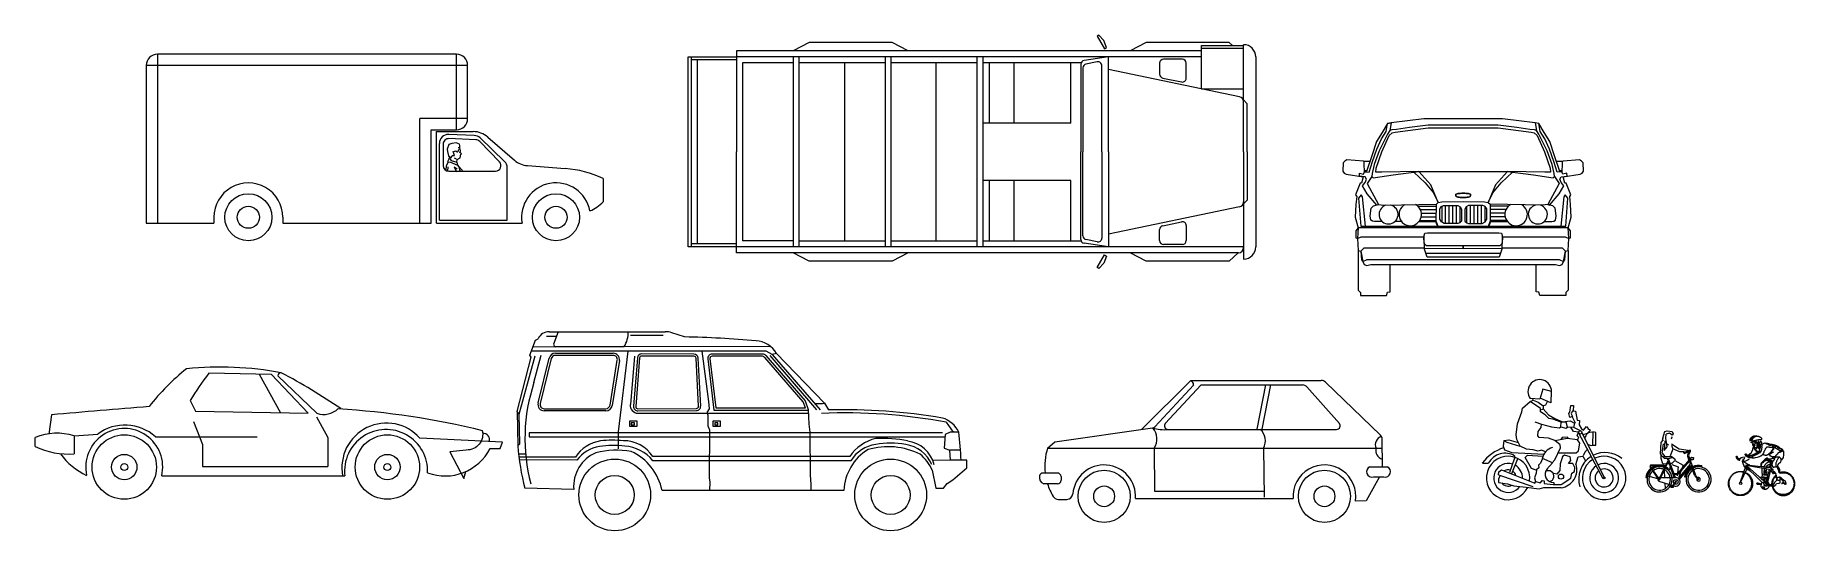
# Model space of a CAD drawing. Header units: millimetres. Extents: x 828494 to 5219521, y -272453 to 431064.
# Drawn here: x 2680453 to 2695030, y 209041 to 213146 of the extents above; entities that cross this region are included whole.
import ezdxf

# ---------------------------------------------------------------- set-up
doc = ezdxf.new("R2010")
doc.units = ezdxf.units.MM
doc.header["$LTSCALE"] = 5
doc.header["$MEASUREMENT"] = 0
doc.layers.add('Bike-Mobius', color=242, linetype='Continuous', lineweight=13)
doc.layers.add('Car-Mobius', color=22, linetype='Continuous', lineweight=5)

# ---------------------------------------------------------------- blocks, each defined once
blk = doc.blocks.new('CAR-6')
for p, q in [((-1063, 1036), (-885, 717)), ((-2917, 437), (-2918, 512)), ((-2596, 526), (-2399, 540)), ((-2596, 526), (-2595, 377)), ((954, 472), (268, 505)), ((933, 422), (954, 472)), ((850, 421), (933, 422))]:
    blk.add_line(p, q)
at = {"linetype": 'Continuous'}
for p, q in [((-1605, 643), (-1532, 455)), ((-588, 683), (-494, 513)), ((-1922, 518), (-1080, 518)), ((-1532, 455), (-1532, 271)), ((-494, 513), (-494, 271)), ((-1869, 194), (-353, 194)), ((-1532, 271), (-494, 271))]:
    blk.add_line(p, q, dxfattribs=at)
for points in [[(-387, 751, 0.028747), (-879, 1048, 0.071354), (-1664, 1081, 0.060176), (-1974, 768, 0.001319), (-2784, 700), (-2804, 538)], [(-907, 1022), (-584, 712, 0.278665), (-407, 751, -0.044969), (786, 571, -0.499165), (653, 408), (518, 394), (634, 171), (650, 231)]]:
    blk.add_lwpolyline(points, format="xyb")
blk.add_lwpolyline([(-959, 1034), (-1478, 1044, 0.031238), (-1633, 818), (-1591, 731), (-656, 712)], format="xyb", close=True)
for centre, radius in [((-2180, 267), 267), ((0, 267), 267), ((-2180, 267), 105), ((-2180, 267), 28.4), ((0, 267), 105), ((0, 267), 28.4)]:
    blk.add_circle(centre, radius, dxfattribs=at)
blk.add_arc((-882, 1023), 25.1, 83.1197, 181.5991, dxfattribs=at)
for centre, radius, start, end in [((-2180, 267), 319, 346.7885, 192.4036), ((-2174, 241), 374, 47.6082, 127.0652), ((-8, 262), 369, 41.3324, 190.6018), ((-2737, 70), 477, 72.8415, 112.2485), ((-11, 234), 344, 357.4124, 186.7641), ((795, 495), 50.7, 338.8439, 96.2802), ((-2643, 1012), 637, 244.4624, 274.2617), ((-2248, 719), 575, 216.6262, 244.944), ((477, 613), 420, 249.9146, 332.7873)]:
    blk.add_arc(centre, radius, start, end)
blk = doc.blocks.new('CAR-4')
at = {"linetype": 'Continuous'}
for p, q in [((719, 1176), (309, 769)), ((719, 1176), (1799, 1176)), ((419, 791), (742, 1139)), ((507, 820), (803, 1139)), ((803, 1139), (1643, 1139)), ((1337, 1139), (1266, 771)), ((1378, 1139), (1307, 771)), ((1949, 820), (1680, 1122)), ((1834, 1162), (2290, 722)), ((-408, 667), (401, 782)), ((529, 770), (1926, 770)), ((-468, 615), (-408, 667)), ((-468, 615), (2304, 615)), ((415, 615), (418, 259)), ((1321, 615), (1325, 210)), ((2306, 461), (2303, 689)), ((2202, 461), (2346, 461)), ((-357, 379), (-357, 349)), ((2281, 376), (2170, 178)), ((2231, 376), (2317, 376)), ((-380, 191), (-309, 191)), ((260, 198), (1565, 198)), ((418, 259), (1324, 259)), ((2170, 178), (2082, 176))]:
    blk.add_line(p, q, dxfattribs=at)
for p, q in [((-387, 409), (-506, 409)), ((-387, 319), (-500, 319))]:
    blk.add_line(p, q)
for centre, radius in [((0, 216), 216), ((0, 216), 86.1), ((1825, 216), 216), ((1825, 216), 86.1)]:
    blk.add_circle(centre, radius, dxfattribs=at)
for centre, radius, start, end in [((701, 1136), 40.6, 4.2329, 63.3771), ((1799, 1126), 50, 45.9766, 90), ((1643, 1089), 50, 41.6165, 90), ((397, 812), 30, 278.0884, 317.1075), ((494, 1080), 312, 252.7512, 276.4387), ((304, 690), 134, 325.8138, 42.7851), ((529, 800), 30, 137.1075, 270), ((1216, 677), 121, 329.3408, 50.3519), ((1926, 800), 30, 270, 41.6165), ((-11, 465), 481, 161.8356, 186.7025), ((2314, 644), 68.2, 103.4317, 205.1293), ((2324, 596), 74, 165.6448, 254.9549), ((2253, 689), 50, 0, 41.6165), ((0, 216), 260, 356.0537, 175.2743), ((1825, 216), 260, 351.162, 183.9463), ((2220, 420), 45.2, 113.7807, 283.311), ((2327, 420), 45.2, 256.689, 66.2193), ((-479, 373), 57.9, 167.8017, 248.7757), ((-506, 379), 30, 90, 167.8017), ((-11, 465), 481, 197.6742, 211.2), ((-387, 379), 30, 360, 90), ((-387, 349), 30, 270, 0), ((-380, 241), 50, 211.2, 270), ((-309, 241), 50, 270, 355.2743)]:
    blk.add_arc(centre, radius, start, end, dxfattribs=at)
blk = doc.blocks.new('motr  bke')
for p, q in [((629.411, 503.652), (629.391, 503.584)), ((629.47, 503.636), (629.411, 503.652)), ((629.466, 503.637), (629.465, 503.56)), ((629.24, 503.418), (629.269, 503.5)), ((629.269, 503.5), (629.274, 503.524)), ((629.274, 503.524), (629.325, 503.569)), ((629.391, 503.584), (629.327, 503.588)), ((629.327, 503.569), (629.346, 503.578)), ((629.395, 503.521), (629.327, 503.569)), ((629.345, 503.579), (629.343, 503.587)), ((629.346, 503.578), (629.379, 503.564)), ((629.379, 503.564), (629.413, 503.539)), ((629.465, 503.56), (629.392, 503.59)), ((629.396, 503.499), (629.395, 503.521)), ((629.426, 503.48), (629.396, 503.499)), ((629.413, 503.518), (629.399, 503.513)), ((629.413, 503.542), (629.432, 503.546)), ((629.413, 503.539), (629.413, 503.518)), ((629.414, 503.519), (629.45, 503.479)), ((629.451, 503.454), (629.426, 503.48)), ((629.432, 503.546), (629.442, 503.569)), ((629.45, 503.479), (629.491, 503.455)), ((629.585, 503.489), (629.592, 503.498)), ((629.593, 503.461), (629.585, 503.489)), ((629.592, 503.498), (629.6, 503.542)), ((629.6, 503.542), (629.616, 503.541)), ((629.611, 503.506), (629.602, 503.485)), ((629.602, 503.485), (629.61, 503.468)), ((629.616, 503.541), (629.615, 503.507)), ((629.615, 503.507), (629.63, 503.504)), ((629.63, 503.504), (629.642, 503.444)), ((629.232, 503.345), (629.24, 503.418)), ((629.357, 503.433), (629.402, 503.417)), ((629.377, 503.337), (629.379, 503.368)), ((629.379, 503.368), (629.4, 503.395)), ((629.4, 503.395), (629.402, 503.417)), ((629.402, 503.417), (629.47, 503.399)), ((629.478, 503.449), (629.451, 503.454)), ((629.47, 503.399), (629.522, 503.392)), ((629.534, 503.429), (629.478, 503.449)), ((629.491, 503.455), (629.544, 503.433)), ((629.522, 503.392), (629.533, 503.399)), ((629.567, 503.43), (629.533, 503.429)), ((629.533, 503.399), (629.534, 503.429)), ((629.533, 503.399), (629.566, 503.39)), ((629.544, 503.433), (629.595, 503.439)), ((629.566, 503.39), (629.576, 503.396)), ((629.576, 503.397), (629.567, 503.43)), ((629.617, 503.395), (629.576, 503.397)), ((629.609, 503.468), (629.593, 503.461)), ((629.595, 503.439), (629.623, 503.423)), ((629.617, 503.367), (629.6, 503.396)), ((629.631, 503.424), (629.609, 503.468)), ((629.623, 503.423), (629.617, 503.395)), ((629.651, 503.363), (629.617, 503.367)), ((629.618, 503.396), (629.661, 503.374)), ((629.642, 503.444), (629.657, 503.442)), ((629.642, 503.338), (629.65, 503.363)), ((629.816, 503.05), (629.652, 503.357)), ((629.657, 503.442), (629.655, 503.412)), ((629.655, 503.412), (629.671, 503.385)), ((629.671, 503.385), (629.685, 503.377)), ((629.828, 503.054), (629.673, 503.361)), ((629.681, 503.347), (629.711, 503.356)), ((629.685, 503.377), (629.704, 503.401)), ((629.704, 503.401), (629.717, 503.382)), ((629.711, 503.356), (629.732, 503.375)), ((629.732, 503.375), (629.716, 503.383)), ((629.746, 503.362), (629.745, 503.276)), ((629.768, 503.361), (629.746, 503.364)), ((629.766, 503.276), (629.768, 503.361)), ((629.15, 503.306), (629.144, 503.269)), ((629.144, 503.269), (629.154, 503.243)), ((629.149, 503.306), (629.183, 503.312)), ((629.149, 503.306), (629.17, 503.296)), ((629.154, 503.243), (629.203, 503.226)), ((629.17, 503.296), (629.256, 503.269)), ((629.183, 503.312), (629.245, 503.294)), ((629.237, 503.314), (629.232, 503.345)), ((629.258, 503.269), (629.237, 503.314)), ((629.301, 503.249), (629.258, 503.269)), ((629.345, 503.243), (629.301, 503.249)), ((629.379, 503.235), (629.345, 503.243)), ((629.387, 503.327), (629.377, 503.337)), ((629.403, 503.241), (629.379, 503.235)), ((629.448, 503.323), (629.387, 503.327)), ((629.428, 503.23), (629.403, 503.241)), ((629.491, 503.306), (629.448, 503.323)), ((629.527, 503.278), (629.491, 503.306)), ((629.492, 503.176), (629.53, 503.257)), ((629.575, 503.321), (629.494, 503.305)), ((629.53, 503.257), (629.527, 503.278)), ((629.541, 503.327), (629.533, 503.313)), ((629.576, 503.33), (629.541, 503.327)), ((629.643, 503.311), (629.575, 503.321)), ((629.584, 503.32), (629.576, 503.33)), ((629.635, 503.224), (629.65, 503.237)), ((629.653, 503.326), (629.642, 503.338)), ((629.643, 503.312), (629.653, 503.326)), ((629.659, 503.289), (629.643, 503.311)), ((629.65, 503.237), (629.659, 503.289)), ((629.71, 503.248), (629.694, 503.228)), ((629.745, 503.276), (629.766, 503.276)), ((629.005, 503.154), (629.047, 503.155)), ((629.221, 503.189), (629.188, 503.091)), ((629.242, 503.187), (629.201, 503.083)), ((629.203, 503.226), (629.42, 503.215)), ((629.221, 503.204), (629.221, 503.189)), ((629.293, 503.192), (629.309, 503.208)), ((629.335, 503.119), (629.293, 503.192)), ((629.309, 503.208), (629.412, 503.202)), ((629.367, 503.107), (629.335, 503.119)), ((629.385, 503.124), (629.368, 503.11)), ((629.395, 503.155), (629.383, 503.142)), ((629.383, 503.142), (629.385, 503.124)), ((629.408, 503.185), (629.395, 503.155)), ((629.475, 503.157), (629.408, 503.185)), ((629.438, 503.114), (629.475, 503.157)), ((629.474, 503.157), (629.492, 503.176)), ((629.474, 503.156), (629.474, 503.157)), ((629.515, 503.224), (629.635, 503.224)), ((629.528, 503.149), (629.525, 503.105)), ((629.543, 503.197), (629.528, 503.149)), ((629.556, 503.209), (629.542, 503.196)), ((629.595, 503.196), (629.556, 503.209)), ((629.583, 503.153), (629.6, 503.173)), ((629.612, 503.152), (629.583, 503.153)), ((629.6, 503.173), (629.595, 503.196)), ((629.626, 503.126), (629.612, 503.152)), ((629.623, 503.099), (629.626, 503.126)), ((629.633, 503.146), (629.648, 503.196)), ((629.648, 503.196), (629.679, 503.201)), ((629.679, 503.201), (629.698, 503.171)), ((629.694, 503.228), (629.681, 503.203)), ((629.124, 503.073), (629.113, 503.048)), ((629.113, 503.048), (629.113, 503.025)), ((629.113, 503.025), (629.174, 503.016)), ((629.114, 503.076), (629.115, 503.096)), ((629.114, 503.076), (629.344, 502.997)), ((629.115, 503.096), (629.133, 503.11)), ((629.133, 503.11), (629.358, 503.02)), ((629.174, 503.016), (629.217, 503.002)), ((629.217, 503.002), (629.3, 502.993)), ((629.367, 503.087), (629.355, 503.056)), ((629.355, 503.056), (629.361, 503.032)), ((629.358, 503.02), (629.364, 503.031)), ((629.361, 503.032), (629.395, 503.022)), ((629.368, 503.11), (629.367, 503.087)), ((629.395, 503.022), (629.407, 503.039)), ((629.407, 503.039), (629.42, 503.036)), ((629.42, 503.036), (629.421, 503.017)), ((629.421, 503.017), (629.481, 503.01)), ((629.482, 503.025), (629.487, 503.019)), ((629.487, 503.019), (629.482, 503.01)), ((629.482, 503.011), (629.535, 503.011)), ((629.506, 503.08), (629.484, 503.085)), ((629.525, 503.105), (629.506, 503.08)), ((629.535, 503.011), (629.599, 503.053)), ((629.599, 503.053), (629.605, 503.088)), ((629.605, 503.088), (629.623, 503.099)), ((629.3, 502.993), (629.386, 502.983)), ((629.386, 502.983), (629.417, 502.99)), ((629.417, 502.99), (629.535, 502.99))]:
    blk.add_line(p, q)
for centre, radius in [((629.663, 503.361), 0.0109), ((629.533, 503.064), 0.0172), ((629.823, 503.055), 0.00608)]:
    blk.add_circle(centre, radius)
for centre, radius, start, end in [((629.39, 503.636), 0.0793, 0.1458, 217.1694), ((629.738, 503.318), 0.044, 80.2634, 175.7926), ((629.228, 502.994), 0.275, 106.9515, 144.424), ((629.504, 503.164), 0.0994, 106.1883, 167.8261), ((629.738, 503.318), 0.044, 237.6977, 280.2853), ((629.178, 503.055), 0.146, 351.7378, 334.2247), ((629.158, 503.094), 0.127, 60.0544, 150.8883), ((629.178, 503.055), 0.0973, 72.4436, 323.6468), ((629.178, 503.055), 0.0973, 358.7972, 61.6262), ((629.516, 503.112), 0.124, 278.4553, 16.6935), ((629.829, 503.049), 0.177, 121.5615, 197.624), ((629.823, 503.055), 0.146, 121.3099, 114.9817), ((629.823, 503.055), 0.0973, 122.9193, 114.0995), ((629.829, 503.049), 0.177, 50.542, 116.1591), ((629.178, 503.055), 0.0548, 217.7267, 296.7775), ((629.178, 503.055), 0.0548, 73.1188, 119.2584), ((629.178, 503.055), 0.0548, 16.9955, 56.1314), ((629.481, 503.08), 0.0545, 139.7525, 271.5377), ((629.449, 503.067), 0.0367, 281.4876, 121.3542), ((629.823, 503.055), 0.0608, 125.8267, 112.5098)]:
    blk.add_arc(centre, radius, start, end)
blk = doc.blocks.new('bici')
for p, q in [((608.991, 467.89), (608.975, 467.873)), ((608.988, 467.902), (608.984, 467.886)), ((608.988, 467.902), (609.002, 467.946)), ((609.002, 467.946), (609.017, 467.952)), ((609.008, 467.901), (609.012, 467.928)), ((609.019, 467.844), (609.008, 467.901)), ((609.034, 467.935), (609.012, 467.928)), ((609.017, 467.952), (609.052, 467.946)), ((609.051, 467.922), (609.034, 467.935)), ((609.05, 467.909), (609.044, 467.895)), ((609.048, 467.914), (609.05, 467.909)), ((609.059, 467.93), (609.051, 467.922)), ((609.052, 467.946), (609.059, 467.93)), ((608.975, 467.873), (608.97, 467.796)), ((608.971, 467.796), (608.992, 467.774)), ((608.978, 467.766), (608.978, 467.788)), ((608.985, 467.802), (608.993, 467.863)), ((608.985, 467.802), (609.002, 467.779)), ((608.994, 467.775), (608.994, 467.774)), ((608.998, 467.768), (608.994, 467.773)), ((608.997, 467.778), (609.05, 467.778)), ((609.003, 467.884), (608.998, 467.82)), ((608.998, 467.819), (609.019, 467.844)), ((609.018, 467.864), (609.027, 467.857)), ((609.029, 467.765), (609.051, 467.773)), ((609.055, 467.827), (609.039, 467.784)), ((609.039, 467.784), (609.048, 467.778)), ((609.048, 467.865), (609.099, 467.831)), ((609.048, 467.855), (609.055, 467.827)), ((609.052, 467.776), (609.052, 467.774)), ((609.053, 467.775), (609.074, 467.759)), ((609.054, 467.832), (609.101, 467.813)), ((609.099, 467.831), (609.159, 467.821)), ((609.101, 467.813), (609.132, 467.812)), ((609.13, 467.806), (609.17, 467.821)), ((609.132, 467.8), (609.13, 467.806)), ((609.132, 467.8), (609.172, 467.815)), ((609.164, 467.757), (609.157, 467.778)), ((609.158, 467.799), (609.165, 467.812)), ((609.172, 467.81), (609.163, 467.793)), ((609.211, 467.651), (609.163, 467.783)), ((609.182, 467.772), (609.196, 467.772)), ((609.196, 467.772), (609.192, 467.757)), ((608.963, 467.624), (608.905, 467.706)), ((608.907, 467.708), (608.965, 467.626)), ((608.989, 467.721), (608.912, 467.721)), ((608.912, 467.718), (608.988, 467.718)), ((608.965, 467.626), (609.005, 467.711)), ((608.969, 467.625), (609.026, 467.747)), ((608.988, 467.729), (608.978, 467.766)), ((608.988, 467.729), (609.014, 467.731)), ((608.991, 467.717), (609.005, 467.711)), ((609.007, 467.714), (608.993, 467.72)), ((608.994, 467.725), (608.995, 467.721)), ((608.995, 467.715), (608.996, 467.706)), ((608.997, 467.683), (609, 467.638)), ((609.018, 467.765), (608.999, 467.766)), ((609.007, 467.714), (609.024, 467.752)), ((609.018, 467.765), (609.028, 467.765)), ((609.019, 467.765), (609.019, 467.764)), ((609.019, 467.764), (609.028, 467.764)), ((609.019, 467.731), (609.03, 467.732)), ((609.024, 467.752), (609.02, 467.764)), ((609.066, 467.637), (609.026, 467.747)), ((609.028, 467.764), (609.028, 467.765)), ((609.074, 467.637), (609.028, 467.764)), ((609.036, 467.709), (609.033, 467.688)), ((609.04, 467.733), (609.051, 467.734)), ((609.05, 467.725), (609.093, 467.71)), ((609.051, 467.734), (609.07, 467.752)), ((609.064, 467.664), (609.08, 467.664)), ((609.081, 467.657), (609.067, 467.657)), ((609.07, 467.752), (609.125, 467.721)), ((609.086, 467.657), (609.085, 467.649)), ((609.093, 467.71), (609.087, 467.666)), ((609.165, 467.756), (609.091, 467.669)), ((609.095, 467.631), (609.175, 467.727)), ((609.097, 467.664), (609.168, 467.748)), ((609.11, 467.679), (609.097, 467.642)), ((609.1, 467.625), (609.178, 467.719)), ((609.125, 467.721), (609.118, 467.702)), ((609.175, 467.727), (609.167, 467.749)), ((609.204, 467.649), (609.178, 467.719)), ((609.192, 467.757), (609.184, 467.757)), ((608.956, 467.629), (608.882, 467.65)), ((608.963, 467.614), (609.07, 467.58)), ((608.975, 467.637), (609.075, 467.637)), ((609.002, 467.6), (609.004, 467.564)), ((609.043, 467.577), (609.043, 467.573)), ((609.049, 467.577), (609.043, 467.577)), ((609.043, 467.573), (609.061, 467.573)), ((609.074, 467.611), (609.049, 467.577)), ((609.055, 467.578), (609.08, 467.611)), ((609.061, 467.578), (609.055, 467.578)), ((609.061, 467.573), (609.061, 467.578)), ((609.204, 467.649), (609.227, 467.623)), ((609.211, 467.65), (609.23, 467.627))]:
    blk.add_line(p, q)
blk.add_circle((609.076, 467.608), 0.0157)
for centre, radius, start, end in [((608.996, 467.775), 0.00243, 83.7202, 180.008), ((608.996, 467.774), 0.00247, 173.8359, 221.2655), ((609.05, 467.776), 0.00145, 11.8098, 91.0659), ((609.05, 467.774), 0.00145, 299.6491, 0.036), ((609.182, 467.787), 0.0268, 152.001, 199.8556), ((609.174, 467.787), 0.0121, 150.3526, 199.6113), ((609.171, 467.818), 0.00341, 298.6097, 111.5249), ((609.159, 467.817), 0.0154, 332.6722, 3.5875), ((609.182, 467.765), 0.00769, 85.8299, 283.5974), ((608.967, 467.624), 0.0944, 127.5175, 169.1812), ((608.968, 467.623), 0.0908, 127.7753, 169.1779), ((608.967, 467.625), 0.0846, 128.3743, 64.1023), ((608.967, 467.625), 0.0726, 128.8658, 63.953), ((608.912, 467.712), 0.00966, 92.0124, 211.4408), ((608.912, 467.712), 0.00633, 83.9401, 219.1053), ((608.967, 467.624), 0.0944, 66.6247, 125.6589), ((608.967, 467.624), 0.0892, 66.3011, 125.6277), ((608.967, 467.625), 0.0846, 66.4142, 126.3019), ((608.967, 467.625), 0.0726, 66.6474, 126.4524), ((608.989, 467.711), 0.0103, 63.7143, 91.0596), ((608.988, 467.711), 0.00677, 63.6335, 92.7607), ((609, 467.769), 0.00254, 207.3098, 270.4392), ((608.967, 467.624), 0.0892, 50.0049, 64.1071), ((608.967, 467.624), 0.0944, 52.2744, 64.552), ((609.024, 467.696), 0.00273, 260.337, 54.5529), ((609.08, 467.678), 0.0145, 270.8396, 319.2846), ((609.081, 467.679), 0.022, 270.1167, 323.2904), ((609.23, 467.621), 0.0982, 119.1407, 166.3181), ((609.229, 467.624), 0.0906, 119.567, 167.5392), ((609.229, 467.625), 0.0846, 120.421, 115.4659), ((609.229, 467.625), 0.0726, 122.1739, 116.3758), ((609.23, 467.621), 0.0982, 78.2908, 114.8791), ((609.229, 467.624), 0.0906, 77.4989, 114.9447), ((609.249, 467.715), 0.00275, 251.7678, 66.9286), ((608.877, 467.64), 0.00228, 153.7249, 354.444), ((608.967, 467.625), 0.0123, 145.9584, 242.67), ((608.969, 467.619), 0.0182, 84.6457, 122.5413), ((608.966, 467.626), 0.00343, 208.3878, 339.3659), ((609.076, 467.608), 0.029, 260.2951, 91.8508), ((609.077, 467.61), 0.00302, 14.5537, 161.9317), ((609.138, 467.644), 0.00283, 172.0533, 358.34), ((609.229, 467.625), 0.0121, 143.2429, 119.5191), ((609.229, 467.625), 0.00235, 223.5607, 39.6281)]:
    blk.add_arc(centre, radius, start, end)
blk = doc.blocks.new('bike boy')
for p, q in [((630.068, 505.745), (630.079, 505.726)), ((630.079, 505.726), (630.078, 505.716)), ((630.078, 505.716), (630.085, 505.711)), ((630.085, 505.711), (630.095, 505.716)), ((630.095, 505.716), (630.115, 505.722)), ((630.115, 505.722), (630.13, 505.721)), ((630.3, 505.632), (630.298, 505.617)), ((630.3, 505.64), (630.3, 505.632)), ((629.926, 505.506), (629.867, 505.334)), ((629.876, 505.573), (629.868, 505.563)), ((629.875, 505.335), (629.933, 505.463)), ((629.892, 505.577), (629.876, 505.573)), ((629.919, 505.582), (629.892, 505.577)), ((629.909, 505.541), (629.923, 505.546)), ((629.923, 505.546), (629.945, 505.555)), ((629.933, 505.463), (629.941, 505.488)), ((629.941, 505.488), (630.082, 505.361)), ((629.945, 505.555), (629.959, 505.566)), ((629.945, 505.498), (630.156, 505.463)), ((630.002, 505.571), (630.021, 505.578)), ((630.021, 505.578), (630.041, 505.582)), ((630.041, 505.582), (630.061, 505.588)), ((630.061, 505.588), (630.074, 505.595)), ((630.074, 505.595), (630.091, 505.609)), ((630.083, 505.471), (630.083, 505.456)), ((630.083, 505.456), (630.083, 505.432)), ((630.156, 505.463), (630.145, 505.41)), ((630.279, 505.555), (630.275, 505.552)), ((630.29, 505.569), (630.279, 505.555)), ((630.294, 505.578), (630.29, 505.569)), ((630.298, 505.605), (630.294, 505.578)), ((630.298, 505.617), (630.298, 505.605)), ((630.083, 505.432), (630.082, 505.424)), ((630.082, 505.424), (630.085, 505.417)), ((630.085, 505.417), (630.085, 505.406)), ((630.085, 505.406), (630.087, 505.394)), ((630.205, 505.318), (630.191, 505.304)), ((630.191, 505.304), (630.197, 505.293)), ((630.197, 505.293), (630.207, 505.292)), ((630.21, 505.33), (630.205, 505.318)), ((630.207, 505.292), (630.212, 505.301)), ((630.212, 505.334), (630.21, 505.33)), ((630.233, 505.354), (630.212, 505.334)), ((630.212, 505.301), (630.222, 505.308)), ((630.222, 505.308), (630.229, 505.318)), ((630.229, 505.318), (630.256, 505.322)), ((630.256, 505.322), (630.266, 505.327)), ((630.266, 505.327), (630.267, 505.345)), ((630.267, 505.345), (630.267, 505.357))]:
    blk.add_line(p, q)
at = {"linetype": 'Continuous'}
for points in [[(629.984, 505.598), (629.983, 505.598), (629.981, 505.598), (629.98, 505.598), (629.979, 505.599), (629.978, 505.599), (629.977, 505.599), (629.976, 505.598), (629.975, 505.597), (629.974, 505.596), (629.973, 505.596), (629.973, 505.597), (629.972, 505.598), (629.972, 505.598), (629.971, 505.599), (629.97, 505.599), (629.968, 505.598), (629.965, 505.597), (629.965, 505.597), (629.964, 505.597), (629.964, 505.597), (629.963, 505.597), (629.963, 505.598), (629.962, 505.598), (629.961, 505.598), (629.96, 505.598), (629.96, 505.599), (629.959, 505.599), (629.958, 505.599), (629.957, 505.599), (629.956, 505.598), (629.954, 505.598), (629.953, 505.597), (629.952, 505.597), (629.951, 505.6), (629.951, 505.602), (629.951, 505.603), (629.952, 505.604), (629.953, 505.605), (629.955, 505.606), (629.956, 505.607), (629.958, 505.609), (629.959, 505.61), (629.96, 505.61), (629.961, 505.611), (629.962, 505.611), (629.962, 505.612), (629.963, 505.613), (629.964, 505.614), (629.964, 505.615), (629.965, 505.616), (629.966, 505.616), (629.967, 505.617), (629.968, 505.618), (629.97, 505.619), (629.971, 505.619), (629.973, 505.62), (629.976, 505.62), (629.984, 505.634), (629.985, 505.635), (629.985, 505.637), (629.986, 505.639), (629.987, 505.642), (629.988, 505.644), (629.99, 505.647), (629.991, 505.65), (629.993, 505.653), (629.994, 505.656), (629.994, 505.66), (629.995, 505.664), (629.995, 505.667), (629.996, 505.671), (629.996, 505.674), (629.998, 505.676), (630, 505.678), (630, 505.681), (630.001, 505.683), (630.001, 505.685), (630.002, 505.687), (630.003, 505.688), (630.004, 505.689), (630.005, 505.69), (630.005, 505.69), (630.005, 505.687), (630.005, 505.684), (630.005, 505.681), (630.005, 505.678), (630.005, 505.675), (630.005, 505.672), (630.006, 505.67), (630.007, 505.667), (630.007, 505.665), (630.008, 505.663), (630.01, 505.661), (630.011, 505.659), (630.013, 505.657), (630.015, 505.655), (630.017, 505.653), (630.019, 505.652), (630.019, 505.654), (630.019, 505.656), (630.02, 505.658), (630.02, 505.659), (630.021, 505.659), (630.021, 505.66), (630.022, 505.661), (630.024, 505.662), (630.025, 505.663), (630.025, 505.664), (630.026, 505.664), (630.026, 505.665), (630.027, 505.666), (630.027, 505.667), (630.028, 505.667), (630.029, 505.668), (630.029, 505.669), (630.03, 505.669), (630.031, 505.67), (630.031, 505.67), (630.032, 505.671), (630.032, 505.671), (630.033, 505.672), (630.034, 505.673), (630.034, 505.674), (630.034, 505.676), (630.034, 505.678), (630.035, 505.68), (630.035, 505.68), (630.036, 505.68), (630.037, 505.679), (630.038, 505.679), (630.04, 505.678), (630.041, 505.677), (630.042, 505.676), (630.043, 505.676), (630.044, 505.675), (630.045, 505.674), (630.047, 505.673), (630.048, 505.673), (630.049, 505.672), (630.05, 505.672), (630.051, 505.671), (630.051, 505.671), (630.053, 505.672), (630.054, 505.674), (630.056, 505.675), (630.057, 505.677), (630.059, 505.678), (630.06, 505.68), (630.061, 505.681), (630.062, 505.683), (630.063, 505.682), (630.063, 505.681), (630.064, 505.68), (630.064, 505.679), (630.065, 505.678), (630.066, 505.677), (630.066, 505.676), (630.067, 505.675), (630.066, 505.674), (630.065, 505.672), (630.065, 505.671), (630.065, 505.67), (630.065, 505.668), (630.065, 505.666), (630.064, 505.664), (630.064, 505.662), (630.063, 505.66), (630.061, 505.658), (630.061, 505.656), (630.06, 505.654), (630.06, 505.652), (630.06, 505.649), (630.06, 505.646), (630.061, 505.642), (630.06, 505.641), (630.059, 505.641), (630.058, 505.64), (630.057, 505.639), (630.057, 505.638), (630.056, 505.637), (630.056, 505.635), (630.055, 505.634), (630.055, 505.633), (630.054, 505.633), (630.053, 505.633), (630.052, 505.632), (630.051, 505.632), (630.05, 505.632), (630.049, 505.631), (630.048, 505.631), (630.048, 505.631), (630.047, 505.632), (630.046, 505.632), (630.046, 505.633), (630.045, 505.633), (630.045, 505.634), (630.044, 505.634), (630.043, 505.635), (630.043, 505.635), (630.043, 505.635), (630.042, 505.636), (630.041, 505.637), (630.04, 505.638), (630.039, 505.639), (630.037, 505.64), (630.036, 505.641), (630.035, 505.642), (630.034, 505.644), (630.032, 505.645), (630.031, 505.646), (630.03, 505.647), (630.03, 505.647), (630.029, 505.647), (630.029, 505.648), (630.029, 505.648), (630.028, 505.648), (630.028, 505.648), (630.027, 505.648), (630.026, 505.648), (630.025, 505.649), (630.023, 505.649), (630.022, 505.65), (630.023, 505.649), (630.024, 505.648), (630.025, 505.647), (630.026, 505.646), (630.028, 505.645), (630.029, 505.644), (630.03, 505.643), (630.031, 505.642), (630.031, 505.641), (630.03, 505.641), (630.029, 505.641), (630.028, 505.642), (630.027, 505.643), (630.025, 505.643), (630.025, 505.643), (630.025, 505.643), (630.025, 505.642), (630.026, 505.642), (630.027, 505.641), (630.028, 505.64), (630.029, 505.639), (630.03, 505.639), (630.032, 505.638), (630.033, 505.637), (630.034, 505.636), (630.036, 505.635), (630.037, 505.634), (630.038, 505.634), (630.039, 505.633), (630.04, 505.632), (630.04, 505.632), (630.04, 505.632), (630.04, 505.631), (630.039, 505.631), (630.038, 505.63), (630.038, 505.629), (630.037, 505.629), (630.036, 505.628), (630.036, 505.628), (630.035, 505.627), (630.034, 505.626), (630.033, 505.626), (630.032, 505.625), (630.032, 505.625), (630.031, 505.624), (630.031, 505.623), (630.03, 505.622), (630.03, 505.621), (630.029, 505.62), (630.028, 505.619), (630.028, 505.618), (630.027, 505.618), (630.024, 505.618), (630.021, 505.618), (630.02, 505.617), (630.018, 505.616), (630.017, 505.615), (630.016, 505.613), (630.015, 505.612), (630.014, 505.611), (630.009, 505.611), (630.006, 505.61), (630.005, 505.61), (630.004, 505.609), (630.003, 505.608), (630.003, 505.607), (630.002, 505.606), (630.001, 505.605), (630, 505.605), (629.999, 505.605), (629.998, 505.605), (629.998, 505.605), (629.997, 505.606), (629.996, 505.606), (629.996, 505.605), (629.995, 505.605), (629.995, 505.604), (629.994, 505.603), (629.993, 505.602), (629.992, 505.601), (629.992, 505.601), (629.992, 505.601), (629.991, 505.601), (629.991, 505.601), (629.991, 505.601), (629.99, 505.601), (629.99, 505.601), (629.989, 505.601), (629.988, 505.601), (629.988, 505.601), (629.987, 505.601), (629.987, 505.601), (629.986, 505.6), (629.986, 505.599), (629.985, 505.599), (629.984, 505.598)], [(629.97, 505.744), (629.97, 505.744), (629.969, 505.743), (629.968, 505.742), (629.967, 505.741), (629.967, 505.748), (629.967, 505.754), (629.968, 505.758), (629.969, 505.762), (629.971, 505.765), (629.973, 505.769), (629.975, 505.772), (629.977, 505.774), (629.979, 505.777), (629.982, 505.779), (629.984, 505.781), (629.986, 505.783), (629.989, 505.785), (629.991, 505.787), (629.994, 505.788), (629.997, 505.789), (629.999, 505.79), (630.002, 505.791), (630.005, 505.792), (630.007, 505.793), (630.01, 505.793), (630.013, 505.793), (630.015, 505.793), (630.018, 505.794), (630.021, 505.794), (630.023, 505.793), (630.026, 505.793), (630.028, 505.793), (630.031, 505.793), (630.033, 505.792), (630.035, 505.791), (630.038, 505.791), (630.04, 505.79), (630.042, 505.789), (630.044, 505.789), (630.046, 505.788), (630.043, 505.788), (630.04, 505.788), (630.038, 505.788), (630.035, 505.788), (630.032, 505.787), (630.03, 505.787), (630.027, 505.786), (630.024, 505.786), (630.022, 505.785), (630.019, 505.784), (630.017, 505.783), (630.015, 505.782), (630.012, 505.781), (630.01, 505.78), (630.008, 505.779), (630.007, 505.778), (630.007, 505.778)], [(629.975, 505.753), (629.975, 505.762), (629.975, 505.76), (629.974, 505.758), (629.973, 505.756), (629.972, 505.754), (629.972, 505.752), (629.971, 505.75), (629.971, 505.747), (629.97, 505.744), (629.972, 505.745), (629.974, 505.746), (629.975, 505.746), (629.977, 505.747), (629.978, 505.747), (629.98, 505.746), (629.982, 505.746), (629.984, 505.745), (629.985, 505.748), (629.985, 505.751), (629.986, 505.753), (629.987, 505.756), (629.988, 505.758), (629.989, 505.76), (629.99, 505.762), (629.991, 505.764), (629.992, 505.766), (629.994, 505.768), (629.996, 505.77), (629.998, 505.772), (630, 505.773), (630.002, 505.775), (630.004, 505.777), (630.007, 505.778), (630.006, 505.778), (630.005, 505.778), (630.004, 505.778), (630.003, 505.778), (630.002, 505.778), (630.001, 505.778), (629.999, 505.778), (629.998, 505.777), (629.997, 505.777), (629.995, 505.776), (629.994, 505.776), (629.993, 505.775), (629.991, 505.774), (629.99, 505.774), (629.989, 505.773), (629.987, 505.772), (629.986, 505.77), (629.984, 505.768), (629.983, 505.766), (629.981, 505.764), (629.979, 505.761), (629.977, 505.759), (629.976, 505.756), (629.975, 505.753)], [(629.972, 505.745), (629.972, 505.745), (629.971, 505.745), (629.97, 505.744)], [(629.972, 505.745), (629.973, 505.746), (629.974, 505.746), (629.975, 505.746), (629.976, 505.746), (629.977, 505.746), (629.978, 505.746), (629.979, 505.746), (629.981, 505.746), (629.982, 505.746), (629.983, 505.745), (629.984, 505.745), (629.985, 505.748), (629.985, 505.751), (629.986, 505.753), (629.987, 505.756), (629.988, 505.758), (629.989, 505.76), (629.99, 505.762), (629.991, 505.764), (629.992, 505.766), (629.994, 505.768), (629.996, 505.77), (629.998, 505.772), (630, 505.773), (630.002, 505.775), (630.004, 505.777), (630.007, 505.778), (630.007, 505.778), (630.007, 505.778)], [(630.022, 505.723), (630.022, 505.723), (630.021, 505.723), (630.02, 505.723), (630.02, 505.723), (630.02, 505.723), (630.019, 505.723), (630.019, 505.723), (630.018, 505.723), (630.018, 505.724), (630.017, 505.725), (630.016, 505.727), (630.016, 505.728), (630.015, 505.729), (630.014, 505.73), (630.014, 505.731), (630.013, 505.732), (630.01, 505.732), (630.008, 505.732), (630.005, 505.732), (630.003, 505.732), (630, 505.731), (629.998, 505.731), (629.995, 505.73), (629.993, 505.73), (629.991, 505.729), (629.989, 505.729), (629.987, 505.728), (629.986, 505.727), (629.984, 505.726), (629.982, 505.726), (629.981, 505.725), (629.98, 505.724), (629.979, 505.723), (629.978, 505.723), (629.978, 505.723), (629.977, 505.723), (629.977, 505.724), (629.977, 505.724), (629.977, 505.725), (629.977, 505.726), (629.978, 505.726), (629.978, 505.727), (629.979, 505.727), (629.979, 505.728), (629.98, 505.728), (629.981, 505.729), (629.982, 505.729), (629.983, 505.73), (629.984, 505.73), (629.986, 505.731), (629.988, 505.732), (629.99, 505.732), (629.991, 505.733), (629.993, 505.733), (629.995, 505.733), (629.997, 505.734), (629.998, 505.734), (630, 505.734), (630.002, 505.734), (630.003, 505.734), (630.005, 505.735), (630.006, 505.735), (630.008, 505.735), (630.009, 505.735), (630.012, 505.735), (630.014, 505.734), (630.015, 505.734), (630.016, 505.733), (630.017, 505.732), (630.017, 505.732), (630.018, 505.731), (630.018, 505.73), (630.022, 505.723)], [(630.023, 505.738), (630.022, 505.738), (630.02, 505.738), (630.019, 505.738), (630.017, 505.738), (630.015, 505.738), (630.013, 505.737), (630.011, 505.737), (630.009, 505.737), (630.007, 505.737), (630.005, 505.737), (630.003, 505.737), (630.001, 505.737), (629.999, 505.737), (629.998, 505.737), (629.996, 505.737), (629.994, 505.737), (629.991, 505.737), (629.988, 505.737), (629.986, 505.736), (629.985, 505.736), (629.983, 505.735), (629.982, 505.735), (629.982, 505.734), (629.982, 505.733), (629.983, 505.73), (629.984, 505.73), (629.986, 505.731), (629.988, 505.732), (629.99, 505.732), (629.991, 505.733), (629.993, 505.733), (629.995, 505.733), (629.997, 505.734), (629.998, 505.734), (630, 505.734), (630.002, 505.734), (630.003, 505.734), (630.005, 505.735), (630.006, 505.735), (630.008, 505.735), (630.009, 505.735), (630.012, 505.735), (630.014, 505.734), (630.015, 505.734), (630.016, 505.733), (630.017, 505.732), (630.017, 505.732), (630.018, 505.731), (630.018, 505.73), (630.02, 505.731), (630.021, 505.731), (630.023, 505.732), (630.024, 505.732), (630.025, 505.733), (630.027, 505.733), (630.028, 505.734), (630.03, 505.734), (630.029, 505.735), (630.028, 505.735), (630.027, 505.736), (630.026, 505.736), (630.026, 505.736), (630.025, 505.737), (630.024, 505.737), (630.023, 505.738)], [(630.082, 505.769), (630.082, 505.77), (630.081, 505.77), (630.08, 505.771), (630.078, 505.772), (630.076, 505.773), (630.074, 505.775), (630.071, 505.776), (630.069, 505.778), (630.066, 505.779), (630.063, 505.781), (630.06, 505.782), (630.057, 505.784), (630.054, 505.785), (630.051, 505.786), (630.048, 505.787), (630.046, 505.788), (630.043, 505.788), (630.04, 505.788), (630.038, 505.788), (630.035, 505.788), (630.032, 505.787), (630.03, 505.787), (630.027, 505.786), (630.024, 505.786), (630.022, 505.785), (630.019, 505.784), (630.017, 505.783), (630.015, 505.782), (630.012, 505.781), (630.01, 505.78), (630.008, 505.779), (630.007, 505.778), (630.004, 505.777), (630.002, 505.775), (630, 505.773), (629.998, 505.772), (629.996, 505.77), (629.994, 505.768), (629.992, 505.766), (629.991, 505.764), (629.99, 505.762), (629.989, 505.76), (629.988, 505.758), (629.987, 505.756), (629.986, 505.753), (629.985, 505.751), (629.985, 505.748), (629.984, 505.745), (629.987, 505.745), (629.989, 505.745), (629.991, 505.745), (629.993, 505.745), (629.996, 505.745), (629.998, 505.745), (630, 505.745), (630.003, 505.745), (630.005, 505.746), (630.007, 505.746), (630.01, 505.746), (630.012, 505.747), (630.015, 505.747), (630.017, 505.748), (630.019, 505.748), (630.022, 505.749), (630.024, 505.749), (630.026, 505.75), (630.029, 505.751), (630.031, 505.751), (630.033, 505.752), (630.036, 505.752), (630.038, 505.753), (630.04, 505.753), (630.042, 505.754), (630.044, 505.754), (630.047, 505.755), (630.049, 505.755), (630.051, 505.756), (630.053, 505.756), (630.055, 505.756), (630.056, 505.756), (630.059, 505.756), (630.061, 505.756), (630.063, 505.756), (630.064, 505.756), (630.066, 505.756), (630.068, 505.756), (630.069, 505.756), (630.071, 505.756), (630.072, 505.756), (630.074, 505.757), (630.075, 505.757), (630.076, 505.757), (630.077, 505.757), (630.079, 505.758), (630.08, 505.758), (630.081, 505.758), (630.082, 505.76), (630.083, 505.761), (630.084, 505.762), (630.084, 505.764), (630.084, 505.765), (630.084, 505.767), (630.083, 505.768), (630.082, 505.769)], [(630.067, 505.675), (630.067, 505.676), (630.067, 505.679), (630.068, 505.684), (630.069, 505.689), (630.07, 505.694), (630.071, 505.699), (630.073, 505.703), (630.075, 505.706), (630.072, 505.705), (630.07, 505.701), (630.068, 505.697), (630.067, 505.692), (630.066, 505.688), (630.066, 505.684), (630.066, 505.681), (630.065, 505.68), (630.065, 505.683), (630.064, 505.686), (630.063, 505.688), (630.063, 505.691), (630.063, 505.694), (630.063, 505.697), (630.063, 505.7), (630.063, 505.703), (630.064, 505.704), (630.065, 505.705), (630.066, 505.706), (630.067, 505.707), (630.069, 505.708), (630.07, 505.709), (630.071, 505.71), (630.072, 505.712), (630.072, 505.712), (630.073, 505.712), (630.073, 505.712), (630.074, 505.712), (630.077, 505.708), (630.078, 505.706), (630.08, 505.705), (630.081, 505.705), (630.081, 505.703), (630.082, 505.701), (630.082, 505.697), (630.083, 505.691), (630.081, 505.689), (630.084, 505.681), (630.083, 505.677), (630.082, 505.673), (630.081, 505.669), (630.081, 505.665), (630.08, 505.661), (630.08, 505.657), (630.079, 505.653), (630.077, 505.649), (630.077, 505.647), (630.078, 505.646), (630.078, 505.645), (630.079, 505.644), (630.076, 505.641), (630.074, 505.639), (630.072, 505.637), (630.07, 505.634), (630.069, 505.631), (630.067, 505.628), (630.066, 505.626), (630.065, 505.622), (630.063, 505.623), (630.062, 505.623), (630.06, 505.623), (630.059, 505.623), (630.058, 505.623), (630.057, 505.622), (630.056, 505.622), (630.056, 505.621), (630.055, 505.62), (630.054, 505.619), (630.053, 505.618), (630.051, 505.617), (630.05, 505.616), (630.048, 505.615), (630.046, 505.614), (630.044, 505.613), (630.042, 505.612), (630.039, 505.611), (630.037, 505.61), (630.034, 505.609), (630.031, 505.608), (630.029, 505.606), (630.026, 505.605), (630.024, 505.604), (630.021, 505.603), (630.019, 505.601), (630.017, 505.6), (630.015, 505.599), (630.013, 505.598), (630.012, 505.597), (630.011, 505.597), (630.01, 505.596), (630.01, 505.595), (630.009, 505.595), (630.009, 505.595), (630.008, 505.595), (630.008, 505.594), (630.007, 505.594), (630.007, 505.594), (630.007, 505.593), (630.005, 505.593), (630.004, 505.593), (630.003, 505.593), (630.001, 505.593), (630, 505.594), (629.998, 505.594), (629.996, 505.594), (629.995, 505.594), (629.994, 505.595), (629.993, 505.596), (629.992, 505.596), (629.99, 505.597), (629.989, 505.596), (629.987, 505.597), (629.986, 505.597), (629.984, 505.598), (629.985, 505.599), (629.986, 505.599), (629.986, 505.6), (629.987, 505.601), (629.987, 505.601), (629.988, 505.601), (629.988, 505.601), (629.989, 505.601), (629.99, 505.601), (629.99, 505.601), (629.991, 505.601), (629.991, 505.601), (629.991, 505.601), (629.992, 505.601), (629.992, 505.601), (629.992, 505.601), (629.993, 505.602), (629.994, 505.603), (629.995, 505.604), (629.995, 505.605), (629.996, 505.605), (629.996, 505.606), (629.997, 505.606), (629.998, 505.605), (629.998, 505.605), (629.999, 505.605), (630, 505.605), (630.001, 505.605), (630.002, 505.606), (630.003, 505.607), (630.003, 505.608), (630.004, 505.609), (630.005, 505.61), (630.006, 505.61), (630.009, 505.611), (630.014, 505.611), (630.015, 505.612), (630.016, 505.613), (630.017, 505.615), (630.018, 505.616), (630.02, 505.617), (630.021, 505.618), (630.024, 505.618), (630.027, 505.618), (630.028, 505.618), (630.03, 505.619), (630.031, 505.62), (630.032, 505.621), (630.034, 505.622), (630.035, 505.622), (630.036, 505.623), (630.038, 505.624), (630.039, 505.625), (630.04, 505.626), (630.042, 505.627), (630.043, 505.627), (630.044, 505.628), (630.046, 505.629), (630.047, 505.63), (630.048, 505.631), (630.049, 505.631), (630.05, 505.632), (630.051, 505.632), (630.052, 505.632), (630.053, 505.633), (630.054, 505.633), (630.055, 505.633), (630.055, 505.634), (630.056, 505.635), (630.056, 505.637), (630.057, 505.638), (630.057, 505.639), (630.058, 505.64), (630.059, 505.641), (630.06, 505.641), (630.061, 505.642), (630.06, 505.646), (630.06, 505.649), (630.06, 505.652), (630.06, 505.654), (630.061, 505.656), (630.061, 505.658), (630.063, 505.66), (630.064, 505.662), (630.064, 505.664), (630.065, 505.666), (630.065, 505.668), (630.065, 505.67), (630.065, 505.671), (630.065, 505.672), (630.066, 505.674), (630.067, 505.675)], [(630.032, 505.681), (630.038, 505.686), (630.038, 505.693), (630.038, 505.7), (630.037, 505.705), (630.037, 505.711), (630.035, 505.716), (630.034, 505.721), (630.033, 505.727), (630.031, 505.733), (630.02, 505.727), (630.022, 505.723), (630.021, 505.722), (630.02, 505.72), (630.019, 505.719), (630.018, 505.717), (630.016, 505.716), (630.015, 505.714), (630.013, 505.711), (630.011, 505.709), (630.009, 505.708), (630.007, 505.708), (630.005, 505.709), (630.003, 505.709), (630.001, 505.71), (630, 505.711), (629.999, 505.712), (629.997, 505.713), (629.996, 505.714), (629.995, 505.715), (629.994, 505.715), (629.993, 505.715), (629.993, 505.716), (629.992, 505.715), (629.991, 505.714), (629.991, 505.713), (629.989, 505.706), (629.989, 505.704), (629.989, 505.702), (629.99, 505.701), (629.991, 505.701), (629.991, 505.701), (629.992, 505.701), (629.993, 505.701), (629.993, 505.701), (629.994, 505.701), (629.995, 505.701), (629.995, 505.701), (629.996, 505.7), (629.997, 505.699), (629.998, 505.698), (630, 505.696), (630.001, 505.694), (630.002, 505.693), (630.003, 505.692), (630.004, 505.691), (630.005, 505.69), (630.005, 505.689), (630.006, 505.689), (630.006, 505.689), (630.007, 505.688), (630.007, 505.687), (630.007, 505.685), (630.007, 505.684), (630.007, 505.682), (630.008, 505.68), (630.008, 505.679), (630.009, 505.678), (630.01, 505.677), (630.011, 505.676), (630.012, 505.676), (630.013, 505.676), (630.015, 505.675), (630.016, 505.676), (630.018, 505.676), (630.019, 505.676), (630.021, 505.676), (630.023, 505.677), (630.025, 505.677), (630.027, 505.678), (630.029, 505.678), (630.03, 505.679), (630.031, 505.679), (630.032, 505.68), (630.032, 505.681)], [(629.997, 505.705), (629.998, 505.705), (629.999, 505.705), (630, 505.705), (630, 505.706), (630.001, 505.706), (630.002, 505.707), (630.003, 505.707), (630.003, 505.707), (630.003, 505.707), (630.002, 505.706), (630.001, 505.706), (630, 505.705), (629.999, 505.705), (629.998, 505.704), (629.998, 505.704), (629.998, 505.704), (629.997, 505.704), (629.997, 505.703), (629.996, 505.703), (629.996, 505.703), (629.995, 505.703), (629.995, 505.703), (629.995, 505.703), (629.994, 505.702), (629.994, 505.703), (629.994, 505.703), (629.994, 505.703), (629.995, 505.704), (629.995, 505.704), (629.996, 505.704), (629.996, 505.705), (629.997, 505.705)], [(630.017, 505.697), (630.017, 505.697), (630.015, 505.696), (630.014, 505.695), (630.013, 505.694), (630.012, 505.693), (630.011, 505.693), (630.01, 505.692), (630.009, 505.692), (630.008, 505.692), (630.008, 505.692), (630.008, 505.692), (630.007, 505.692), (630.007, 505.692), (630.007, 505.693), (630.006, 505.693), (630.006, 505.693), (630.006, 505.694), (630.005, 505.694), (630.005, 505.695), (630.004, 505.696), (630.006, 505.696), (630.008, 505.696), (630.01, 505.697), (630.011, 505.697), (630.013, 505.697), (630.015, 505.698), (630.016, 505.698), (630.017, 505.697)], [(630.037, 505.68), (630.038, 505.681), (630.039, 505.682), (630.04, 505.683), (630.041, 505.683), (630.041, 505.684), (630.042, 505.685), (630.043, 505.686), (630.043, 505.687), (630.044, 505.695), (630.044, 505.703), (630.045, 505.711), (630.045, 505.719), (630.046, 505.72), (630.048, 505.722), (630.05, 505.724), (630.053, 505.726), (630.055, 505.729), (630.057, 505.731), (630.059, 505.733), (630.06, 505.734), (630.06, 505.725), (630.059, 505.724), (630.058, 505.723), (630.057, 505.721), (630.056, 505.72), (630.054, 505.719), (630.053, 505.718), (630.052, 505.717), (630.05, 505.716), (630.051, 505.716), (630.052, 505.716), (630.053, 505.717), (630.054, 505.717), (630.055, 505.718), (630.056, 505.718), (630.056, 505.719), (630.057, 505.719), (630.059, 505.715), (630.059, 505.713), (630.058, 505.711), (630.056, 505.708), (630.055, 505.705), (630.054, 505.702), (630.053, 505.699), (630.052, 505.696), (630.051, 505.694), (630.051, 505.692), (630.051, 505.689), (630.05, 505.687), (630.05, 505.685), (630.049, 505.683), (630.047, 505.681), (630.046, 505.678), (630.045, 505.676), (630.037, 505.68)], [(630.041, 505.731), (630.042, 505.729), (630.042, 505.728), (630.043, 505.727), (630.043, 505.725), (630.054, 505.738), (630.053, 505.738), (630.051, 505.737), (630.05, 505.736), (630.049, 505.735), (630.048, 505.733), (630.046, 505.732), (630.044, 505.731), (630.041, 505.731)], [(630.294, 505.645), (630.295, 505.645), (630.295, 505.646), (630.296, 505.646), (630.296, 505.647), (630.296, 505.648), (630.296, 505.649), (630.295, 505.65), (630.294, 505.651), (630.293, 505.652), (630.292, 505.653), (630.291, 505.654), (630.289, 505.654), (630.288, 505.655), (630.287, 505.655), (630.285, 505.656), (630.284, 505.657), (630.283, 505.656), (630.283, 505.655), (630.282, 505.654), (630.281, 505.653), (630.28, 505.652), (630.279, 505.651), (630.278, 505.649), (630.277, 505.648), (630.276, 505.647), (630.274, 505.646), (630.273, 505.645), (630.272, 505.644), (630.27, 505.643), (630.269, 505.642), (630.268, 505.641), (630.267, 505.64), (630.266, 505.64), (630.266, 505.641), (630.265, 505.641), (630.264, 505.642), (630.264, 505.643), (630.263, 505.645), (630.262, 505.646), (630.26, 505.647), (630.259, 505.648), (630.257, 505.649), (630.255, 505.65), (630.254, 505.651), (630.252, 505.652), (630.251, 505.652), (630.25, 505.653), (630.248, 505.654), (630.247, 505.654), (630.246, 505.655), (630.245, 505.655), (630.244, 505.656), (630.243, 505.656), (630.242, 505.657), (630.24, 505.657), (630.239, 505.658), (630.237, 505.661), (630.234, 505.663), (630.231, 505.665), (630.228, 505.667), (630.226, 505.668), (630.223, 505.67), (630.221, 505.671), (630.218, 505.672), (630.216, 505.673), (630.214, 505.673), (630.212, 505.674), (630.211, 505.674), (630.21, 505.674), (630.208, 505.675), (630.208, 505.675), (630.207, 505.675), (630.207, 505.675), (630.206, 505.675), (630.205, 505.676), (630.204, 505.677), (630.202, 505.678), (630.2, 505.679), (630.198, 505.679), (630.195, 505.679), (630.194, 505.679), (630.194, 505.678), (630.193, 505.678), (630.193, 505.678), (630.192, 505.677), (630.191, 505.677), (630.19, 505.677), (630.19, 505.676), (630.187, 505.677), (630.184, 505.677), (630.18, 505.677), (630.177, 505.677), (630.173, 505.677), (630.169, 505.678), (630.166, 505.678), (630.162, 505.678), (630.158, 505.679), (630.155, 505.679), (630.151, 505.679), (630.148, 505.68), (630.146, 505.68), (630.143, 505.68), (630.142, 505.681), (630.14, 505.681), (630.139, 505.68), (630.138, 505.679), (630.137, 505.679), (630.136, 505.679), (630.135, 505.679), (630.134, 505.68), (630.133, 505.681), (630.132, 505.682), (630.131, 505.68), (630.129, 505.677), (630.128, 505.675), (630.127, 505.673), (630.125, 505.671), (630.123, 505.67), (630.121, 505.668), (630.119, 505.667), (630.118, 505.664), (630.116, 505.66), (630.115, 505.656), (630.113, 505.652), (630.111, 505.649), (630.109, 505.645), (630.107, 505.641), (630.104, 505.637), (630.104, 505.633), (630.103, 505.629), (630.101, 505.626), (630.099, 505.622), (630.098, 505.619), (630.095, 505.616), (630.093, 505.614), (630.092, 505.612), (630.094, 505.61), (630.096, 505.609), (630.098, 505.608), (630.101, 505.607), (630.103, 505.606), (630.105, 505.605), (630.108, 505.605), (630.11, 505.604), (630.112, 505.604), (630.114, 505.603), (630.116, 505.603), (630.118, 505.602), (630.12, 505.602), (630.122, 505.602), (630.123, 505.602), (630.125, 505.602), (630.126, 505.602), (630.127, 505.602), (630.129, 505.602), (630.13, 505.602), (630.132, 505.602), (630.133, 505.603), (630.134, 505.603), (630.136, 505.604), (630.137, 505.605), (630.139, 505.605), (630.141, 505.606), (630.142, 505.607), (630.144, 505.608), (630.145, 505.609), (630.147, 505.611), (630.149, 505.612), (630.153, 505.614), (630.157, 505.617), (630.161, 505.62), (630.164, 505.623), (630.168, 505.627), (630.172, 505.63), (630.175, 505.634), (630.178, 505.639), (630.181, 505.643), (630.184, 505.647), (630.187, 505.651), (630.19, 505.655), (630.192, 505.659), (630.194, 505.663), (630.197, 505.667), (630.198, 505.67), (630.199, 505.668), (630.199, 505.666), (630.2, 505.664), (630.199, 505.663), (630.199, 505.661), (630.198, 505.66), (630.198, 505.659), (630.197, 505.658), (630.196, 505.656), (630.194, 505.655), (630.193, 505.654), (630.191, 505.652), (630.19, 505.65), (630.188, 505.648), (630.186, 505.646), (630.184, 505.643), (630.182, 505.642), (630.181, 505.64), (630.18, 505.639), (630.178, 505.637), (630.177, 505.635), (630.175, 505.633), (630.174, 505.631), (630.172, 505.629), (630.17, 505.627), (630.169, 505.625), (630.167, 505.623), (630.165, 505.622), (630.164, 505.62), (630.162, 505.619), (630.16, 505.617), (630.159, 505.616), (630.159, 505.616), (630.16, 505.616), (630.162, 505.616), (630.164, 505.617), (630.167, 505.619), (630.17, 505.62), (630.174, 505.622), (630.178, 505.624), (630.181, 505.626), (630.185, 505.628), (630.188, 505.629), (630.191, 505.631), (630.194, 505.632), (630.195, 505.633), (630.196, 505.633), (630.196, 505.633), (630.195, 505.631), (630.192, 505.629), (630.19, 505.627), (630.187, 505.625), (630.183, 505.623), (630.18, 505.621), (630.176, 505.619), (630.173, 505.617), (630.169, 505.616), (630.166, 505.615), (630.162, 505.613), (630.16, 505.612), (630.157, 505.611), (630.155, 505.61), (630.154, 505.61), (630.154, 505.61), (630.154, 505.609), (630.155, 505.609), (630.156, 505.609), (630.157, 505.609), (630.158, 505.609), (630.159, 505.609), (630.159, 505.609), (630.16, 505.609), (630.164, 505.603), (630.163, 505.596), (630.165, 505.596), (630.167, 505.596), (630.169, 505.595), (630.171, 505.594), (630.173, 505.593), (630.175, 505.592), (630.177, 505.59), (630.179, 505.589), (630.181, 505.588), (630.183, 505.587), (630.185, 505.586), (630.186, 505.585), (630.188, 505.584), (630.19, 505.583), (630.192, 505.583), (630.193, 505.582), (630.194, 505.583), (630.195, 505.583), (630.196, 505.584), (630.197, 505.586), (630.197, 505.587), (630.198, 505.588), (630.198, 505.589), (630.199, 505.591), (630.199, 505.589), (630.2, 505.588), (630.201, 505.588), (630.201, 505.588), (630.202, 505.587), (630.202, 505.586), (630.202, 505.584), (630.202, 505.582), (630.204, 505.583), (630.205, 505.584), (630.207, 505.584), (630.208, 505.585), (630.21, 505.586), (630.212, 505.587), (630.214, 505.588), (630.215, 505.589), (630.217, 505.591), (630.219, 505.592), (630.221, 505.594), (630.222, 505.595), (630.224, 505.597), (630.226, 505.599), (630.227, 505.601), (630.228, 505.603), (630.231, 505.605), (630.233, 505.607), (630.235, 505.609), (630.236, 505.611), (630.238, 505.612), (630.24, 505.614), (630.241, 505.616), (630.242, 505.617), (630.244, 505.619), (630.245, 505.621), (630.246, 505.622), (630.247, 505.624), (630.248, 505.625), (630.25, 505.627), (630.251, 505.629), (630.252, 505.631), (630.253, 505.631), (630.253, 505.631), (630.254, 505.631), (630.254, 505.631), (630.255, 505.631), (630.255, 505.631), (630.256, 505.631), (630.256, 505.631), (630.257, 505.631), (630.258, 505.632), (630.259, 505.633), (630.261, 505.634), (630.263, 505.635), (630.264, 505.637), (630.266, 505.638), (630.267, 505.639), (630.267, 505.639), (630.266, 505.638), (630.265, 505.637), (630.263, 505.635), (630.262, 505.634), (630.261, 505.633), (630.26, 505.632), (630.26, 505.631), (630.261, 505.632), (630.262, 505.632), (630.263, 505.632), (630.264, 505.632), (630.265, 505.632), (630.266, 505.633), (630.267, 505.633), (630.269, 505.633), (630.27, 505.634), (630.272, 505.635), (630.274, 505.636), (630.276, 505.637), (630.277, 505.638), (630.279, 505.639), (630.281, 505.64), (630.283, 505.64), (630.284, 505.641), (630.286, 505.641), (630.287, 505.642), (630.289, 505.643), (630.29, 505.643), (630.292, 505.644), (630.293, 505.644), (630.294, 505.645)], [(630.126, 505.719), (630.128, 505.719), (630.131, 505.719), (630.133, 505.719), (630.136, 505.719), (630.138, 505.719), (630.14, 505.718), (630.142, 505.718), (630.145, 505.718), (630.147, 505.717), (630.148, 505.717), (630.15, 505.716), (630.152, 505.715), (630.154, 505.715), (630.155, 505.714), (630.157, 505.713), (630.158, 505.712), (630.16, 505.712), (630.161, 505.712), (630.163, 505.712), (630.164, 505.712), (630.166, 505.711), (630.168, 505.71), (630.17, 505.71), (630.172, 505.709), (630.173, 505.709), (630.175, 505.709), (630.177, 505.709), (630.178, 505.709), (630.18, 505.709), (630.182, 505.709), (630.183, 505.709), (630.185, 505.709), (630.187, 505.708), (630.188, 505.708), (630.19, 505.708), (630.192, 505.707), (630.193, 505.707), (630.195, 505.706), (630.196, 505.705), (630.197, 505.704), (630.198, 505.702), (630.199, 505.7), (630.199, 505.697), (630.199, 505.694), (630.198, 505.692), (630.198, 505.691), (630.197, 505.69), (630.196, 505.69), (630.194, 505.689), (630.193, 505.688), (630.192, 505.688), (630.191, 505.686), (630.191, 505.69), (630.191, 505.693), (630.19, 505.695), (630.189, 505.696), (630.188, 505.697), (630.188, 505.699), (630.187, 505.701), (630.187, 505.704), (630.186, 505.704), (630.185, 505.703), (630.183, 505.702), (630.182, 505.701), (630.181, 505.7), (630.18, 505.699), (630.179, 505.698), (630.178, 505.697), (630.178, 505.698), (630.178, 505.699), (630.178, 505.699), (630.178, 505.7), (630.179, 505.701), (630.18, 505.702), (630.181, 505.703), (630.182, 505.705), (630.18, 505.705), (630.178, 505.704), (630.176, 505.704), (630.175, 505.703), (630.174, 505.702), (630.173, 505.702), (630.172, 505.701), (630.171, 505.7), (630.17, 505.699), (630.17, 505.698), (630.169, 505.697), (630.169, 505.697), (630.168, 505.696), (630.167, 505.696), (630.166, 505.695), (630.165, 505.695), (630.165, 505.698), (630.165, 505.699), (630.165, 505.701), (630.165, 505.702), (630.166, 505.703), (630.167, 505.704), (630.168, 505.705), (630.169, 505.706), (630.171, 505.706), (630.172, 505.706), (630.174, 505.707), (630.175, 505.707), (630.176, 505.707), (630.178, 505.707), (630.179, 505.707), (630.18, 505.707), (630.179, 505.707), (630.178, 505.708), (630.177, 505.708), (630.176, 505.708), (630.176, 505.708), (630.175, 505.708), (630.173, 505.708), (630.171, 505.708), (630.17, 505.708), (630.169, 505.707), (630.168, 505.707), (630.167, 505.706), (630.165, 505.706), (630.164, 505.705), (630.163, 505.705), (630.161, 505.704), (630.16, 505.704), (630.159, 505.703), (630.158, 505.703), (630.156, 505.703), (630.155, 505.702), (630.154, 505.702), (630.154, 505.702), (630.153, 505.701), (630.152, 505.702), (630.151, 505.703), (630.15, 505.704), (630.149, 505.705), (630.148, 505.706), (630.147, 505.707), (630.146, 505.707), (630.144, 505.708), (630.143, 505.709), (630.142, 505.71), (630.141, 505.711), (630.139, 505.711), (630.138, 505.711), (630.136, 505.712), (630.134, 505.712), (630.133, 505.712), (630.131, 505.712), (630.13, 505.713), (630.129, 505.714), (630.128, 505.714), (630.128, 505.715), (630.127, 505.717), (630.126, 505.718), (630.126, 505.719)], [(630.199, 505.694), (630.2, 505.696), (630.2, 505.697), (630.199, 505.699), (630.199, 505.7), (630.199, 505.701), (630.198, 505.702), (630.198, 505.703), (630.197, 505.704), (630.199, 505.704), (630.201, 505.704), (630.202, 505.704), (630.204, 505.703), (630.207, 505.703), (630.209, 505.703), (630.211, 505.702), (630.213, 505.701), (630.216, 505.701), (630.218, 505.7), (630.22, 505.699), (630.222, 505.699), (630.224, 505.698), (630.226, 505.697), (630.228, 505.696), (630.23, 505.696), (630.232, 505.694), (630.234, 505.693), (630.237, 505.692), (630.239, 505.69), (630.242, 505.689), (630.244, 505.688), (630.246, 505.686), (630.249, 505.685), (630.251, 505.684), (630.252, 505.682), (630.254, 505.681), (630.255, 505.68), (630.256, 505.678), (630.257, 505.677), (630.258, 505.676), (630.258, 505.675), (630.259, 505.675), (630.261, 505.674), (630.262, 505.673), (630.264, 505.672), (630.265, 505.671), (630.266, 505.67), (630.267, 505.669), (630.268, 505.668), (630.269, 505.668), (630.27, 505.668), (630.271, 505.668), (630.272, 505.669), (630.273, 505.668), (630.275, 505.668), (630.276, 505.668), (630.277, 505.667), (630.278, 505.666), (630.28, 505.665), (630.281, 505.664), (630.282, 505.663), (630.283, 505.661), (630.283, 505.66), (630.284, 505.658), (630.284, 505.657), (630.283, 505.659), (630.282, 505.66), (630.282, 505.66), (630.281, 505.661), (630.28, 505.66), (630.279, 505.66), (630.279, 505.66), (630.278, 505.659), (630.278, 505.66), (630.277, 505.66), (630.276, 505.66), (630.275, 505.66), (630.274, 505.661), (630.273, 505.661), (630.272, 505.661), (630.271, 505.662), (630.27, 505.665), (630.269, 505.667), (630.267, 505.667), (630.266, 505.667), (630.265, 505.666), (630.263, 505.665), (630.262, 505.665), (630.26, 505.666), (630.259, 505.666), (630.258, 505.666), (630.257, 505.666), (630.256, 505.667), (630.255, 505.667), (630.254, 505.668), (630.254, 505.668), (630.253, 505.669), (630.252, 505.67), (630.251, 505.67), (630.25, 505.671), (630.249, 505.671), (630.248, 505.671), (630.247, 505.672), (630.246, 505.672), (630.245, 505.672), (630.244, 505.674), (630.243, 505.675), (630.242, 505.676), (630.241, 505.678), (630.24, 505.68), (630.239, 505.681), (630.238, 505.682), (630.237, 505.684), (630.236, 505.685), (630.235, 505.686), (630.233, 505.688), (630.232, 505.689), (630.231, 505.689), (630.23, 505.69), (630.228, 505.69), (630.227, 505.691), (630.224, 505.688), (630.222, 505.686), (630.221, 505.685), (630.22, 505.685), (630.219, 505.686), (630.218, 505.688), (630.216, 505.69), (630.214, 505.693), (630.214, 505.694), (630.213, 505.694), (630.212, 505.693), (630.211, 505.693), (630.21, 505.693), (630.209, 505.692), (630.208, 505.692), (630.207, 505.692), (630.206, 505.694), (630.205, 505.695), (630.204, 505.695), (630.204, 505.696), (630.203, 505.695), (630.202, 505.695), (630.201, 505.694), (630.199, 505.694)], [(629.833, 505.589), (629.834, 505.589), (629.835, 505.589), (629.836, 505.589), (629.837, 505.589), (629.838, 505.589), (629.838, 505.589), (629.838, 505.588), (629.838, 505.588), (629.838, 505.587), (629.838, 505.587), (629.837, 505.586), (629.837, 505.586), (629.836, 505.585), (629.835, 505.585), (629.834, 505.584), (629.833, 505.584), (629.832, 505.584), (629.831, 505.583), (629.83, 505.583), (629.829, 505.583), (629.828, 505.584), (629.828, 505.584), (629.827, 505.584), (629.827, 505.585), (629.827, 505.585), (629.828, 505.586), (629.828, 505.586), (629.829, 505.587), (629.83, 505.588), (629.831, 505.588), (629.832, 505.588), (629.833, 505.589)], [(629.861, 505.564), (629.859, 505.565), (629.857, 505.565), (629.855, 505.566), (629.853, 505.567), (629.851, 505.568), (629.849, 505.569), (629.848, 505.57), (629.846, 505.572), (629.845, 505.573), (629.844, 505.575), (629.843, 505.577), (629.842, 505.579), (629.841, 505.581), (629.84, 505.583), (629.839, 505.585), (629.839, 505.588), (629.838, 505.589), (629.836, 505.589), (629.834, 505.589), (629.832, 505.588), (629.83, 505.587), (629.829, 505.586), (629.828, 505.585), (629.827, 505.584), (629.828, 505.58), (629.829, 505.577), (629.83, 505.574), (629.832, 505.571), (629.834, 505.568), (629.836, 505.566), (629.838, 505.563), (629.841, 505.561), (629.843, 505.559), (629.846, 505.557), (629.849, 505.556), (629.852, 505.555), (629.855, 505.554), (629.859, 505.553), (629.862, 505.552), (629.865, 505.552), (629.866, 505.556), (629.866, 505.557), (629.866, 505.559), (629.866, 505.561), (629.865, 505.562), (629.864, 505.563), (629.863, 505.564), (629.862, 505.564), (629.861, 505.564)], [(629.969, 505.446), (629.965, 505.45), (629.962, 505.454), (629.959, 505.457), (629.956, 505.46), (629.952, 505.462), (629.95, 505.464), (629.947, 505.466), (629.944, 505.468), (629.941, 505.469), (629.938, 505.471), (629.935, 505.472), (629.933, 505.474), (629.93, 505.475), (629.927, 505.477), (629.923, 505.479), (629.92, 505.481), (629.917, 505.483), (629.915, 505.485), (629.912, 505.488), (629.91, 505.491), (629.908, 505.494), (629.906, 505.498), (629.904, 505.502), (629.903, 505.506), (629.901, 505.51), (629.9, 505.513), (629.898, 505.517), (629.897, 505.521), (629.896, 505.525), (629.895, 505.528), (629.894, 505.532), (629.893, 505.535), (629.893, 505.536), (629.892, 505.538), (629.89, 505.54), (629.889, 505.542), (629.887, 505.543), (629.886, 505.545), (629.884, 505.546), (629.883, 505.546)], [(629.913, 505.569), (629.91, 505.568), (629.908, 505.566), (629.905, 505.564), (629.903, 505.562), (629.901, 505.559), (629.9, 505.556), (629.898, 505.553), (629.897, 505.55), (629.896, 505.546), (629.895, 505.542), (629.895, 505.539), (629.895, 505.535), (629.895, 505.532), (629.895, 505.528), (629.895, 505.524), (629.895, 505.521), (629.896, 505.517), (629.897, 505.514), (629.898, 505.51), (629.9, 505.506), (629.901, 505.501), (629.903, 505.497), (629.905, 505.493), (629.908, 505.489), (629.91, 505.485), (629.913, 505.481), (629.915, 505.478), (629.918, 505.474), (629.921, 505.471), (629.923, 505.468), (629.926, 505.466), (629.929, 505.464), (629.931, 505.463), (629.934, 505.462), (629.936, 505.461), (629.939, 505.46), (629.942, 505.459), (629.944, 505.458), (629.947, 505.457), (629.95, 505.456), (629.953, 505.454), (629.956, 505.453), (629.959, 505.452), (629.961, 505.45), (629.963, 505.449), (629.965, 505.447), (629.967, 505.446), (629.969, 505.444)], [(629.944, 505.51), (629.942, 505.511), (629.94, 505.512), (629.939, 505.512), (629.938, 505.513), (629.936, 505.514), (629.935, 505.515), (629.934, 505.516), (629.933, 505.516), (629.932, 505.517), (629.93, 505.518), (629.929, 505.519), (629.928, 505.52), (629.926, 505.521), (629.925, 505.522), (629.923, 505.523), (629.921, 505.524), (629.919, 505.526), (629.917, 505.527), (629.915, 505.529), (629.912, 505.531), (629.91, 505.533), (629.908, 505.536), (629.906, 505.539), (629.905, 505.541), (629.903, 505.544), (629.901, 505.547), (629.9, 505.55), (629.899, 505.553), (629.898, 505.556), (629.897, 505.559), (629.897, 505.562), (629.897, 505.565)], [(629.934, 505.587), (629.933, 505.587), (629.932, 505.588), (629.931, 505.589), (629.93, 505.59), (629.929, 505.592), (629.927, 505.593), (629.926, 505.594), (629.925, 505.596), (629.924, 505.598), (629.923, 505.599), (629.922, 505.601), (629.921, 505.602), (629.92, 505.604), (629.919, 505.606), (629.919, 505.607), (629.918, 505.609), (629.919, 505.61), (629.92, 505.612), (629.921, 505.613), (629.923, 505.614), (629.925, 505.614), (629.927, 505.614), (629.928, 505.613), (629.929, 505.612), (629.929, 505.611), (629.93, 505.61), (629.93, 505.608), (629.931, 505.607), (629.931, 505.606), (629.932, 505.604), (629.933, 505.603), (629.934, 505.602), (629.935, 505.601), (629.936, 505.6), (629.937, 505.599), (629.938, 505.598), (629.939, 505.597), (629.94, 505.596), (629.941, 505.595), (629.943, 505.594), (629.945, 505.592), (629.948, 505.591), (629.951, 505.59), (629.954, 505.589), (629.957, 505.588), (629.96, 505.587), (629.963, 505.587), (629.966, 505.586), (629.969, 505.586), (629.972, 505.585), (629.975, 505.585), (629.979, 505.585), (629.981, 505.585), (629.984, 505.584), (629.987, 505.584), (629.989, 505.584), (629.99, 505.585), (629.99, 505.585), (629.99, 505.585), (629.991, 505.585), (629.992, 505.585), (629.992, 505.584), (629.993, 505.583), (629.993, 505.583), (629.994, 505.582), (629.994, 505.58), (629.994, 505.579), (629.994, 505.578), (629.994, 505.576), (629.993, 505.575), (629.993, 505.574), (629.993, 505.573), (629.992, 505.572), (629.991, 505.572), (629.991, 505.571), (629.99, 505.571), (629.989, 505.571), (629.989, 505.572), (629.988, 505.572), (629.988, 505.573), (629.985, 505.573), (629.981, 505.573), (629.978, 505.574), (629.974, 505.574), (629.971, 505.574), (629.967, 505.575), (629.963, 505.575), (629.96, 505.576), (629.956, 505.577), (629.953, 505.578), (629.95, 505.579), (629.946, 505.58), (629.943, 505.581), (629.94, 505.583), (629.937, 505.585), (629.934, 505.587)], [(630.076, 505.489), (630.076, 505.489), (630.124, 505.482), (630.127, 505.482), (630.159, 505.478), (630.159, 505.479), (630.159, 505.481), (630.16, 505.483), (630.16, 505.484), (630.161, 505.484), (630.161, 505.484), (630.161, 505.484), (630.162, 505.483), (630.171, 505.48), (630.171, 505.48), (630.172, 505.48), (630.172, 505.48), (630.172, 505.48), (630.173, 505.479), (630.173, 505.479), (630.174, 505.479), (630.174, 505.479), (630.171, 505.467), (630.18, 505.461), (630.18, 505.46), (630.181, 505.46), (630.181, 505.46), (630.181, 505.46), (630.182, 505.46), (630.182, 505.46), (630.183, 505.46), (630.183, 505.46), (630.186, 505.465), (630.186, 505.465), (630.187, 505.465), (630.187, 505.465), (630.187, 505.465), (630.188, 505.464), (630.188, 505.464), (630.189, 505.464), (630.189, 505.463), (630.19, 505.462), (630.19, 505.462), (630.191, 505.461), (630.191, 505.461), (630.191, 505.461), (630.192, 505.46), (630.192, 505.46), (630.191, 505.46), (630.189, 505.455), (630.189, 505.454), (630.189, 505.454), (630.189, 505.453), (630.189, 505.452), (630.216, 505.429), (630.223, 505.411), (630.209, 505.425), (630.201, 505.432), (630.195, 505.432), (630.205, 505.421), (630.204, 505.42), (630.203, 505.419), (630.202, 505.418), (630.201, 505.417), (630.201, 505.417), (630.2, 505.416), (630.199, 505.415), (630.198, 505.414), (630.168, 505.454), (630.137, 505.315), (630.133, 505.315), (630.13, 505.315), (630.127, 505.313), (630.126, 505.31), (630.125, 505.308), (630.125, 505.305), (630.126, 505.303), (630.127, 505.301), (630.128, 505.3), (630.129, 505.299), (630.13, 505.299), (630.131, 505.298), (630.133, 505.298), (630.134, 505.298), (630.135, 505.298), (630.137, 505.298), (630.136, 505.298), (630.136, 505.298), (630.136, 505.297), (630.135, 505.297), (630.135, 505.297), (630.134, 505.297), (630.134, 505.297), (630.133, 505.297), (630.114, 505.296), (630.112, 505.297), (630.111, 505.298), (630.109, 505.299), (630.108, 505.301), (630.108, 505.303), (630.108, 505.305), (630.108, 505.307), (630.109, 505.31), (630.061, 505.357), (630.004, 505.413), (629.975, 505.44), (629.972, 505.439), (629.967, 505.444), (629.969, 505.446), (629.946, 505.468), (629.945, 505.465), (629.944, 505.467), (629.943, 505.468), (629.941, 505.469), (629.939, 505.47), (629.937, 505.471), (629.935, 505.472), (629.934, 505.472), (629.932, 505.472), (629.944, 505.511), (629.945, 505.511), (629.946, 505.51), (629.947, 505.51), (629.948, 505.51), (629.949, 505.51), (629.95, 505.509), (629.951, 505.509), (629.952, 505.509), (629.953, 505.508), (629.954, 505.508), (629.955, 505.507), (629.956, 505.507), (629.957, 505.506), (629.958, 505.506), (629.959, 505.505), (629.959, 505.504), (629.959, 505.503), (630.076, 505.489), (630.076, 505.489)], [(630.076, 505.489), (630.077, 505.495), (630.077, 505.501), (630.077, 505.507), (630.077, 505.514), (630.077, 505.516), (630.078, 505.519), (630.079, 505.522), (630.08, 505.524), (630.082, 505.527), (630.084, 505.529), (630.087, 505.532), (630.09, 505.534), (630.092, 505.537), (630.095, 505.539), (630.099, 505.542), (630.102, 505.545), (630.105, 505.548), (630.107, 505.551), (630.11, 505.554), (630.113, 505.558), (630.114, 505.559), (630.116, 505.561), (630.117, 505.562), (630.118, 505.563), (630.12, 505.564), (630.122, 505.565), (630.123, 505.566), (630.125, 505.567), (630.126, 505.568), (630.127, 505.569), (630.128, 505.569), (630.129, 505.57), (630.13, 505.571), (630.131, 505.572), (630.132, 505.573), (630.133, 505.574), (630.134, 505.573), (630.135, 505.573), (630.135, 505.572), (630.136, 505.572), (630.136, 505.572), (630.137, 505.571), (630.137, 505.571), (630.138, 505.57), (630.137, 505.57), (630.137, 505.57), (630.136, 505.569), (630.135, 505.569), (630.135, 505.568), (630.134, 505.567), (630.134, 505.567), (630.133, 505.567), (630.132, 505.567), (630.131, 505.567), (630.129, 505.567), (630.128, 505.566), (630.127, 505.566), (630.126, 505.566), (630.125, 505.566), (630.124, 505.566), (630.122, 505.564), (630.12, 505.563), (630.119, 505.562), (630.118, 505.56), (630.117, 505.559), (630.117, 505.557), (630.117, 505.555), (630.117, 505.554), (630.117, 505.553), (630.117, 505.552), (630.118, 505.551), (630.119, 505.551), (630.12, 505.55), (630.121, 505.55), (630.122, 505.55), (630.124, 505.55), (630.122, 505.548), (630.12, 505.547), (630.118, 505.546), (630.116, 505.544), (630.113, 505.543), (630.111, 505.541), (630.109, 505.54), (630.107, 505.538), (630.105, 505.537), (630.103, 505.535), (630.101, 505.534), (630.099, 505.532), (630.098, 505.531), (630.096, 505.529), (630.095, 505.528), (630.095, 505.526), (630.093, 505.526), (630.092, 505.525), (630.09, 505.525), (630.089, 505.524), (630.088, 505.524), (630.086, 505.523), (630.085, 505.523), (630.083, 505.522), (630.083, 505.522), (630.082, 505.521), (630.081, 505.52), (630.081, 505.519), (630.081, 505.518), (630.08, 505.517), (630.08, 505.516), (630.079, 505.516), (630.079, 505.509), (630.078, 505.502), (630.078, 505.495), (630.078, 505.488), (630.077, 505.489), (630.077, 505.489), (630.077, 505.489), (630.076, 505.489)], [(630.076, 505.489), (630.077, 505.495), (630.077, 505.501), (630.077, 505.507), (630.077, 505.514), (630.077, 505.516), (630.078, 505.519), (630.079, 505.522), (630.08, 505.524), (630.082, 505.527), (630.084, 505.529), (630.087, 505.532), (630.089, 505.534), (630.092, 505.537), (630.095, 505.539), (630.098, 505.542), (630.101, 505.545), (630.104, 505.548), (630.107, 505.551), (630.11, 505.554), (630.113, 505.558), (630.114, 505.559), (630.115, 505.561), (630.117, 505.562), (630.118, 505.563), (630.12, 505.564), (630.121, 505.565), (630.123, 505.566), (630.125, 505.567), (630.126, 505.568), (630.127, 505.569), (630.128, 505.569), (630.129, 505.57), (630.13, 505.571), (630.131, 505.572), (630.132, 505.573), (630.133, 505.574), (630.134, 505.573), (630.136, 505.572), (630.137, 505.571), (630.138, 505.57), (630.139, 505.569), (630.14, 505.568), (630.141, 505.567), (630.142, 505.566), (630.141, 505.566), (630.14, 505.566), (630.138, 505.566), (630.137, 505.566), (630.136, 505.566), (630.135, 505.567), (630.134, 505.567), (630.133, 505.567), (630.132, 505.567), (630.131, 505.567), (630.129, 505.567), (630.128, 505.566), (630.127, 505.566), (630.126, 505.566), (630.125, 505.566), (630.124, 505.566), (630.122, 505.564), (630.12, 505.563), (630.119, 505.562), (630.118, 505.56), (630.117, 505.559), (630.117, 505.557), (630.117, 505.555), (630.117, 505.554), (630.117, 505.553), (630.117, 505.552), (630.118, 505.551), (630.119, 505.551), (630.12, 505.55), (630.121, 505.55), (630.122, 505.55), (630.124, 505.55), (630.126, 505.55), (630.127, 505.55), (630.129, 505.55), (630.131, 505.55), (630.133, 505.549), (630.135, 505.549), (630.137, 505.549), (630.139, 505.549), (630.141, 505.548), (630.143, 505.548), (630.145, 505.548), (630.147, 505.547), (630.149, 505.547), (630.151, 505.546), (630.152, 505.546), (630.154, 505.545), (630.155, 505.543), (630.156, 505.54), (630.157, 505.538), (630.158, 505.536), (630.159, 505.535), (630.16, 505.533), (630.161, 505.532), (630.162, 505.53), (630.163, 505.529), (630.164, 505.528), (630.165, 505.527), (630.167, 505.526), (630.167, 505.525), (630.168, 505.524), (630.169, 505.523), (630.17, 505.522), (630.168, 505.512), (630.166, 505.511), (630.163, 505.509), (630.161, 505.508), (630.158, 505.507), (630.155, 505.506), (630.152, 505.505), (630.148, 505.504), (630.145, 505.502), (630.142, 505.501), (630.139, 505.499), (630.136, 505.497), (630.134, 505.495), (630.131, 505.492), (630.129, 505.489), (630.128, 505.486), (630.127, 505.482), (630.076, 505.489)], [(630.127, 505.469), (630.127, 505.464), (630.127, 505.461), (630.128, 505.457), (630.128, 505.452), (630.127, 505.451), (630.127, 505.45), (630.126, 505.446), (630.124, 505.446), (630.122, 505.446), (630.12, 505.446), (630.119, 505.445), (630.118, 505.445), (630.117, 505.445), (630.117, 505.444), (630.116, 505.444), (630.116, 505.439), (630.117, 505.438), (630.116, 505.431), (630.115, 505.431), (630.114, 505.43), (630.113, 505.429), (630.112, 505.429), (630.111, 505.428), (630.11, 505.427), (630.109, 505.427), (630.109, 505.426), (630.107, 505.416), (630.107, 505.415), (630.107, 505.414), (630.108, 505.413), (630.109, 505.412), (630.11, 505.411), (630.111, 505.41), (630.112, 505.41), (630.113, 505.409), (630.111, 505.404), (630.11, 505.404), (630.109, 505.404), (630.108, 505.404), (630.107, 505.404), (630.106, 505.403), (630.105, 505.403), (630.104, 505.402), (630.103, 505.401), (630.104, 505.409), (630.105, 505.416), (630.106, 505.423), (630.107, 505.43), (630.107, 505.437), (630.108, 505.444), (630.109, 505.451), (630.109, 505.459), (630.109, 505.471), (630.127, 505.469)], [(630.157, 505.539), (630.155, 505.537), (630.152, 505.535), (630.149, 505.533), (630.146, 505.531), (630.142, 505.529), (630.139, 505.526), (630.135, 505.524), (630.131, 505.521), (630.128, 505.518), (630.124, 505.515), (630.121, 505.512), (630.118, 505.509), (630.115, 505.506), (630.113, 505.503), (630.111, 505.5), (630.109, 505.496), (630.108, 505.494), (630.108, 505.491), (630.108, 505.487), (630.108, 505.484)], [(630.209, 505.564), (630.208, 505.561), (630.206, 505.558), (630.205, 505.556), (630.203, 505.553), (630.202, 505.551), (630.2, 505.549), (630.199, 505.546), (630.197, 505.544), (630.196, 505.543), (630.195, 505.542), (630.194, 505.542), (630.193, 505.542), (630.192, 505.542), (630.191, 505.542), (630.189, 505.542), (630.188, 505.542), (630.186, 505.543), (630.184, 505.543), (630.182, 505.544), (630.18, 505.544), (630.179, 505.544), (630.177, 505.545), (630.175, 505.545), (630.173, 505.546), (630.171, 505.546), (630.17, 505.547), (630.168, 505.547), (630.166, 505.548), (630.164, 505.548), (630.162, 505.549), (630.16, 505.549), (630.158, 505.55), (630.156, 505.55), (630.154, 505.551), (630.152, 505.551), (630.15, 505.551), (630.148, 505.552), (630.145, 505.552), (630.143, 505.552), (630.14, 505.553), (630.138, 505.553), (630.135, 505.553), (630.132, 505.553), (630.129, 505.553), (630.126, 505.554), (630.123, 505.554), (630.12, 505.554), (630.117, 505.554), (630.117, 505.555), (630.117, 505.557), (630.117, 505.559), (630.118, 505.56), (630.119, 505.562), (630.12, 505.563), (630.122, 505.564), (630.124, 505.566), (630.125, 505.566), (630.126, 505.566), (630.127, 505.566), (630.128, 505.566), (630.129, 505.567), (630.131, 505.567), (630.132, 505.567), (630.133, 505.567), (630.134, 505.567), (630.135, 505.567), (630.136, 505.566), (630.137, 505.566), (630.138, 505.566), (630.14, 505.566), (630.141, 505.566), (630.142, 505.566), (630.144, 505.566), (630.146, 505.566), (630.148, 505.565), (630.15, 505.565), (630.152, 505.565), (630.155, 505.565), (630.157, 505.565), (630.16, 505.564), (630.162, 505.564), (630.164, 505.564), (630.167, 505.564), (630.169, 505.564), (630.172, 505.565), (630.174, 505.565), (630.176, 505.566), (630.178, 505.566), (630.179, 505.566), (630.179, 505.567), (630.18, 505.567), (630.181, 505.567), (630.182, 505.568), (630.183, 505.568), (630.184, 505.568), (630.185, 505.569), (630.186, 505.569), (630.188, 505.57), (630.189, 505.57), (630.19, 505.57), (630.191, 505.571), (630.193, 505.571), (630.194, 505.571), (630.195, 505.571), (630.197, 505.571), (630.2, 505.571), (630.202, 505.57), (630.204, 505.569), (630.206, 505.568), (630.207, 505.567), (630.208, 505.566), (630.209, 505.564)], [(630.126, 505.482), (630.129, 505.482), (630.131, 505.482), (630.134, 505.482), (630.136, 505.482), (630.139, 505.483), (630.141, 505.483), (630.143, 505.484), (630.145, 505.484), (630.147, 505.484), (630.149, 505.485), (630.151, 505.485), (630.153, 505.485), (630.155, 505.485), (630.158, 505.485), (630.16, 505.485), (630.163, 505.485), (630.165, 505.485), (630.168, 505.484), (630.17, 505.483), (630.171, 505.482), (630.173, 505.481), (630.174, 505.479), (630.175, 505.478), (630.176, 505.476), (630.177, 505.475), (630.178, 505.473), (630.179, 505.471), (630.18, 505.469), (630.181, 505.467), (630.182, 505.465), (630.183, 505.463), (630.185, 505.462)], [(630.174, 505.54), (630.175, 505.541), (630.176, 505.541), (630.178, 505.541), (630.179, 505.541), (630.181, 505.54), (630.183, 505.539), (630.184, 505.538), (630.184, 505.537), (630.171, 505.48), (630.162, 505.484), (630.174, 505.54)], [(630.27, 505.535), (630.269, 505.533), (630.268, 505.531), (630.266, 505.529), (630.265, 505.528), (630.264, 505.526), (630.263, 505.525), (630.261, 505.523), (630.26, 505.522), (630.259, 505.521), (630.257, 505.52), (630.255, 505.519), (630.254, 505.518), (630.252, 505.517), (630.25, 505.516), (630.248, 505.515), (630.245, 505.514), (630.245, 505.512), (630.244, 505.51), (630.243, 505.508), (630.242, 505.506), (630.241, 505.504), (630.24, 505.502), (630.239, 505.5), (630.238, 505.498), (630.238, 505.497), (630.238, 505.496), (630.238, 505.495), (630.238, 505.494), (630.239, 505.492), (630.24, 505.491), (630.241, 505.489), (630.243, 505.487), (630.244, 505.485), (630.246, 505.483), (630.247, 505.481), (630.249, 505.479), (630.251, 505.476), (630.252, 505.474), (630.253, 505.472), (630.255, 505.47), (630.256, 505.467), (630.257, 505.465), (630.257, 505.463), (630.258, 505.462), (630.258, 505.459), (630.258, 505.458), (630.258, 505.456), (630.259, 505.452), (630.259, 505.448), (630.26, 505.445), (630.26, 505.441), (630.26, 505.438), (630.26, 505.434), (630.261, 505.431), (630.261, 505.428), (630.261, 505.425), (630.26, 505.425), (630.259, 505.425), (630.258, 505.425), (630.257, 505.425), (630.256, 505.426), (630.255, 505.426), (630.255, 505.426), (630.254, 505.426), (630.254, 505.43), (630.254, 505.434), (630.253, 505.438), (630.252, 505.443), (630.251, 505.447), (630.25, 505.451), (630.249, 505.455), (630.247, 505.459), (630.245, 505.463), (630.243, 505.466), (630.241, 505.47), (630.239, 505.474), (630.237, 505.478), (630.235, 505.482), (630.233, 505.485), (630.23, 505.489), (630.229, 505.488), (630.228, 505.487), (630.226, 505.486), (630.225, 505.485), (630.223, 505.485), (630.221, 505.484), (630.22, 505.484), (630.218, 505.483), (630.217, 505.483), (630.215, 505.483), (630.213, 505.482), (630.212, 505.482), (630.21, 505.482), (630.209, 505.482), (630.208, 505.482), (630.206, 505.482), (630.204, 505.481), (630.203, 505.481), (630.202, 505.48), (630.201, 505.48), (630.2, 505.48), (630.199, 505.48), (630.198, 505.48), (630.197, 505.48), (630.195, 505.483), (630.193, 505.484), (630.192, 505.485), (630.192, 505.486), (630.192, 505.487), (630.191, 505.488), (630.191, 505.49), (630.191, 505.492), (630.19, 505.493), (630.19, 505.495), (630.189, 505.497), (630.189, 505.499), (630.188, 505.501), (630.187, 505.502), (630.187, 505.504), (630.186, 505.504), (630.185, 505.507), (630.185, 505.509), (630.184, 505.511), (630.185, 505.512), (630.185, 505.514), (630.186, 505.515), (630.187, 505.517), (630.188, 505.52), (630.188, 505.524), (630.189, 505.527), (630.19, 505.53), (630.191, 505.533), (630.193, 505.536), (630.194, 505.539), (630.195, 505.542), (630.197, 505.544), (630.199, 505.546), (630.2, 505.549), (630.202, 505.551), (630.203, 505.553), (630.205, 505.556), (630.206, 505.558), (630.208, 505.561), (630.209, 505.564), (630.21, 505.567), (630.211, 505.569), (630.212, 505.572), (630.213, 505.574), (630.214, 505.576), (630.215, 505.577), (630.217, 505.579), (630.218, 505.58), (630.219, 505.581), (630.221, 505.582), (630.222, 505.582), (630.224, 505.583), (630.225, 505.583), (630.227, 505.583), (630.228, 505.583), (630.23, 505.583), (630.232, 505.583), (630.233, 505.583), (630.235, 505.583), (630.236, 505.583), (630.238, 505.583), (630.24, 505.584), (630.241, 505.584), (630.243, 505.584), (630.244, 505.585), (630.246, 505.585), (630.247, 505.585), (630.248, 505.586), (630.25, 505.586), (630.251, 505.586), (630.252, 505.587), (630.253, 505.587), (630.254, 505.585), (630.256, 505.583), (630.257, 505.581), (630.259, 505.58), (630.262, 505.578), (630.264, 505.576), (630.266, 505.574), (630.268, 505.572), (630.269, 505.569), (630.271, 505.566), (630.272, 505.563), (630.273, 505.559), (630.273, 505.554), (630.273, 505.549), (630.272, 505.542), (630.27, 505.535)], [(630.253, 505.584), (630.25, 505.579), (630.247, 505.574), (630.244, 505.569), (630.241, 505.564), (630.238, 505.558), (630.235, 505.553), (630.232, 505.547), (630.23, 505.541), (630.228, 505.535), (630.226, 505.529), (630.224, 505.524), (630.223, 505.517), (630.223, 505.511), (630.223, 505.505), (630.223, 505.499), (630.225, 505.493), (630.229, 505.487)], [(629.938, 505.421), (629.94, 505.42), (629.941, 505.419), (629.943, 505.417), (629.944, 505.416), (629.946, 505.415), (629.947, 505.414), (629.949, 505.412), (629.951, 505.411), (629.952, 505.409), (629.954, 505.408), (629.955, 505.406), (629.957, 505.405), (629.959, 505.403), (629.96, 505.401), (629.962, 505.4), (629.963, 505.398), (629.967, 505.393), (629.97, 505.389), (629.973, 505.384), (629.977, 505.379), (629.979, 505.374), (629.982, 505.369), (629.984, 505.363), (629.986, 505.358), (629.988, 505.352), (629.989, 505.346), (629.99, 505.341), (629.991, 505.335), (629.992, 505.329), (629.992, 505.323), (629.992, 505.317), (629.992, 505.31), (629.991, 505.304), (629.99, 505.298), (629.989, 505.292), (629.988, 505.286), (629.986, 505.281), (629.984, 505.275), (629.982, 505.27), (629.979, 505.265), (629.976, 505.259), (629.973, 505.254), (629.97, 505.25), (629.966, 505.245), (629.963, 505.24), (629.959, 505.236), (629.955, 505.232), (629.95, 505.228), (629.946, 505.225), (629.941, 505.221), (629.936, 505.218), (629.931, 505.215), (629.926, 505.212), (629.921, 505.21), (629.916, 505.207), (629.91, 505.205), (629.905, 505.203), (629.899, 505.202), (629.893, 505.201), (629.887, 505.2), (629.881, 505.199), (629.875, 505.199), (629.869, 505.199), (629.863, 505.199), (629.857, 505.2), (629.851, 505.201), (629.845, 505.202), (629.839, 505.204), (629.833, 505.205), (629.828, 505.207), (629.822, 505.21), (629.817, 505.212), (629.812, 505.215), (629.807, 505.218), (629.802, 505.221), (629.797, 505.225), (629.793, 505.229), (629.789, 505.233), (629.785, 505.237), (629.781, 505.241), (629.777, 505.246), (629.774, 505.25), (629.77, 505.255), (629.767, 505.26), (629.765, 505.265), (629.762, 505.27), (629.76, 505.276), (629.758, 505.281), (629.756, 505.287), (629.755, 505.293), (629.753, 505.298), (629.752, 505.304), (629.752, 505.31), (629.752, 505.316), (629.752, 505.322), (629.752, 505.329), (629.752, 505.335), (629.753, 505.341), (629.755, 505.347), (629.756, 505.352), (629.758, 505.358), (629.76, 505.364), (629.762, 505.369), (629.765, 505.374), (629.768, 505.38), (629.771, 505.385), (629.774, 505.389), (629.777, 505.394), (629.781, 505.399), (629.785, 505.403), (629.789, 505.407), (629.794, 505.411), (629.798, 505.414), (629.803, 505.418), (629.808, 505.421), (629.813, 505.424), (629.818, 505.427), (629.823, 505.429), (629.828, 505.432), (629.834, 505.434), (629.839, 505.435), (629.845, 505.437), (629.851, 505.438), (629.857, 505.439), (629.863, 505.44), (629.869, 505.44), (629.875, 505.44), (629.881, 505.44), (629.882, 505.44), (629.883, 505.44), (629.884, 505.439), (629.885, 505.439), (629.886, 505.439), (629.887, 505.439), (629.888, 505.439), (629.89, 505.439), (629.891, 505.438), (629.892, 505.438), (629.894, 505.438), (629.895, 505.438), (629.896, 505.438), (629.897, 505.437), (629.898, 505.437), (629.899, 505.437), (629.897, 505.431), (629.896, 505.432), (629.895, 505.432), (629.894, 505.432), (629.893, 505.433), (629.892, 505.433), (629.89, 505.433), (629.889, 505.433), (629.888, 505.433), (629.886, 505.434), (629.885, 505.434), (629.884, 505.434), (629.882, 505.434), (629.881, 505.434), (629.88, 505.435), (629.879, 505.435), (629.878, 505.435), (629.871, 505.435), (629.865, 505.435), (629.859, 505.435), (629.853, 505.434), (629.846, 505.433), (629.841, 505.431), (629.835, 505.43), (629.829, 505.428), (629.824, 505.426), (629.819, 505.423), (629.814, 505.421), (629.809, 505.418), (629.804, 505.415), (629.8, 505.412), (629.796, 505.408), (629.792, 505.404), (629.788, 505.401), (629.784, 505.397), (629.781, 505.392), (629.777, 505.388), (629.774, 505.384), (629.771, 505.379), (629.769, 505.375), (629.766, 505.37), (629.764, 505.365), (629.762, 505.36), (629.761, 505.355), (629.759, 505.35), (629.758, 505.345), (629.757, 505.34), (629.756, 505.335), (629.756, 505.33), (629.755, 505.323), (629.756, 505.317), (629.756, 505.311), (629.757, 505.305), (629.758, 505.299), (629.759, 505.294), (629.76, 505.288), (629.762, 505.283), (629.764, 505.277), (629.767, 505.272), (629.769, 505.267), (629.772, 505.262), (629.775, 505.258), (629.778, 505.253), (629.782, 505.249), (629.785, 505.245), (629.789, 505.241), (629.793, 505.237), (629.797, 505.234), (629.802, 505.23), (629.806, 505.227), (629.81, 505.224), (629.815, 505.222), (629.82, 505.219), (629.825, 505.217), (629.83, 505.215), (629.835, 505.213), (629.84, 505.212), (629.845, 505.21), (629.85, 505.209), (629.856, 505.208), (629.861, 505.208), (629.867, 505.208), (629.874, 505.208), (629.88, 505.208), (629.886, 505.209), (629.892, 505.21), (629.898, 505.211), (629.903, 505.213), (629.909, 505.215), (629.914, 505.217), (629.919, 505.219), (629.924, 505.222), (629.929, 505.224), (629.934, 505.227), (629.938, 505.231), (629.942, 505.234), (629.946, 505.238), (629.95, 505.241), (629.954, 505.245), (629.958, 505.25), (629.961, 505.254), (629.964, 505.258), (629.967, 505.263), (629.969, 505.267), (629.972, 505.272), (629.974, 505.277), (629.976, 505.282), (629.978, 505.287), (629.979, 505.292), (629.981, 505.297), (629.982, 505.302), (629.983, 505.307), (629.983, 505.313), (629.983, 505.32), (629.983, 505.328), (629.982, 505.335), (629.981, 505.343), (629.98, 505.35), (629.977, 505.357), (629.975, 505.364), (629.972, 505.371), (629.969, 505.377), (629.965, 505.383), (629.961, 505.389), (629.956, 505.394), (629.952, 505.4), (629.946, 505.405), (629.941, 505.409), (629.935, 505.414), (629.938, 505.421)], [(629.92, 505.423), (629.921, 505.424), (629.922, 505.426), (629.922, 505.427), (629.923, 505.428), (629.924, 505.428), (629.924, 505.428), (629.925, 505.427), (629.926, 505.427), (629.926, 505.427), (629.927, 505.426), (629.928, 505.426), (629.929, 505.426), (629.928, 505.424), (629.928, 505.423), (629.927, 505.421), (629.927, 505.419), (629.926, 505.42), (629.925, 505.42), (629.924, 505.421), (629.924, 505.421), (629.923, 505.422), (629.922, 505.422), (629.921, 505.422), (629.92, 505.423)], [(630.076, 505.306), (630.051, 505.31), (630.041, 505.311), (630.038, 505.312), (630.036, 505.314), (630.035, 505.317), (630.034, 505.32), (630.036, 505.323), (630.038, 505.325), (630.041, 505.326), (630.045, 505.326), (630.054, 505.323), (630.078, 505.317), (630.077, 505.314), (630.077, 505.311), (630.076, 505.308), (630.076, 505.306)], [(630.045, 505.322), (630.046, 505.322), (630.047, 505.322), (630.048, 505.321), (630.048, 505.321), (630.049, 505.32), (630.049, 505.32), (630.049, 505.319), (630.049, 505.318), (630.049, 505.318), (630.049, 505.317), (630.048, 505.316), (630.048, 505.316), (630.047, 505.316), (630.046, 505.315), (630.046, 505.315), (630.045, 505.315), (630.044, 505.315), (630.043, 505.316), (630.043, 505.316), (630.042, 505.316), (630.041, 505.317), (630.041, 505.318), (630.041, 505.318), (630.041, 505.319), (630.041, 505.32), (630.041, 505.32), (630.042, 505.321), (630.042, 505.321), (630.043, 505.322), (630.044, 505.322), (630.044, 505.322), (630.045, 505.322)], [(630.072, 505.381), (630.072, 505.378), (630.072, 505.375), (630.073, 505.371), (630.073, 505.368), (630.089, 505.353), (630.096, 505.367), (630.099, 505.379), (630.097, 505.38), (630.095, 505.38), (630.094, 505.38), (630.092, 505.38), (630.09, 505.38), (630.088, 505.381), (630.087, 505.381), (630.085, 505.381), (630.083, 505.381), (630.081, 505.381), (630.08, 505.382), (630.078, 505.382), (630.077, 505.382), (630.075, 505.382), (630.073, 505.381), (630.072, 505.381)], [(630.087, 505.332), (630.109, 505.309), (630.108, 505.308), (630.108, 505.307), (630.108, 505.305), (630.108, 505.303), (630.108, 505.301), (630.109, 505.299), (630.111, 505.297), (630.114, 505.296), (630.131, 505.297), (630.132, 505.297), (630.133, 505.297), (630.133, 505.297), (630.134, 505.297), (630.135, 505.297), (630.135, 505.297), (630.136, 505.298), (630.137, 505.298), (630.149, 505.299), (630.155, 505.297), (630.154, 505.293), (630.153, 505.288), (630.151, 505.284), (630.149, 505.28), (630.146, 505.277), (630.144, 505.274), (630.141, 505.27), (630.137, 505.268), (630.134, 505.266), (630.13, 505.264), (630.126, 505.262), (630.122, 505.261), (630.117, 505.261), (630.113, 505.261), (630.108, 505.261), (630.103, 505.263), (630.098, 505.265), (630.094, 505.267), (630.09, 505.271), (630.086, 505.274), (630.083, 505.278), (630.08, 505.283), (630.078, 505.288), (630.077, 505.293), (630.076, 505.298), (630.076, 505.303), (630.076, 505.308), (630.077, 505.313), (630.079, 505.318), (630.081, 505.323), (630.084, 505.328), (630.087, 505.332)], [(630.094, 505.289), (630.092, 505.286), (630.091, 505.285), (630.091, 505.284), (630.091, 505.283), (630.091, 505.282), (630.091, 505.28), (630.091, 505.279), (630.092, 505.278), (630.092, 505.277), (630.093, 505.276), (630.095, 505.275), (630.097, 505.274), (630.099, 505.273), (630.101, 505.272), (630.103, 505.271), (630.104, 505.27), (630.106, 505.269), (630.107, 505.269), (630.108, 505.269), (630.109, 505.269), (630.11, 505.269), (630.111, 505.27), (630.112, 505.271), (630.113, 505.272), (630.114, 505.273), (630.114, 505.277), (630.113, 505.277), (630.112, 505.277), (630.11, 505.278), (630.109, 505.278), (630.108, 505.278), (630.106, 505.279), (630.105, 505.28), (630.103, 505.28), (630.102, 505.281), (630.101, 505.282), (630.1, 505.283), (630.098, 505.284), (630.097, 505.285), (630.096, 505.286), (630.095, 505.288), (630.094, 505.289)], [(630.1, 505.385), (630.101, 505.385), (630.102, 505.385), (630.103, 505.385), (630.104, 505.385), (630.105, 505.384), (630.106, 505.384), (630.107, 505.384), (630.108, 505.384), (630.109, 505.384), (630.11, 505.384), (630.111, 505.384), (630.112, 505.384), (630.113, 505.384), (630.114, 505.384), (630.115, 505.384), (630.116, 505.384), (630.118, 505.383), (630.119, 505.383), (630.12, 505.382), (630.12, 505.38), (630.12, 505.379), (630.12, 505.377), (630.12, 505.375), (630.119, 505.373), (630.11, 505.351), (630.109, 505.35), (630.109, 505.348), (630.11, 505.348), (630.111, 505.347), (630.125, 505.342), (630.126, 505.342), (630.126, 505.342), (630.127, 505.342), (630.128, 505.342), (630.128, 505.342), (630.128, 505.343), (630.129, 505.343), (630.129, 505.344), (630.138, 505.393), (630.139, 505.394), (630.139, 505.396), (630.139, 505.397), (630.138, 505.398), (630.136, 505.399), (630.135, 505.405), (630.14, 505.402), (630.141, 505.401), (630.142, 505.4), (630.143, 505.399), (630.143, 505.398), (630.144, 505.397), (630.144, 505.395), (630.143, 505.393), (630.143, 505.391), (630.141, 505.385), (630.14, 505.378), (630.139, 505.371), (630.138, 505.364), (630.136, 505.357), (630.135, 505.35), (630.134, 505.343), (630.132, 505.336), (630.132, 505.336), (630.132, 505.335), (630.131, 505.335), (630.13, 505.335), (630.13, 505.334), (630.129, 505.335), (630.128, 505.335), (630.127, 505.335), (630.108, 505.342), (630.107, 505.342), (630.106, 505.343), (630.105, 505.344), (630.104, 505.345), (630.103, 505.346), (630.103, 505.347), (630.103, 505.349), (630.104, 505.351), (630.114, 505.374), (630.114, 505.374), (630.114, 505.375), (630.114, 505.376), (630.114, 505.377), (630.114, 505.377), (630.113, 505.378), (630.113, 505.378), (630.112, 505.378), (630.11, 505.379), (630.108, 505.379), (630.107, 505.379), (630.105, 505.379), (630.104, 505.379), (630.102, 505.379), (630.101, 505.379), (630.099, 505.379), (630.098, 505.38), (630.098, 505.38), (630.098, 505.381), (630.098, 505.382), (630.098, 505.383), (630.098, 505.384), (630.099, 505.385), (630.1, 505.385)], [(630.101, 505.341), (630.119, 505.324), (630.125, 505.325), (630.128, 505.335), (630.107, 505.342), (630.107, 505.342), (630.106, 505.342), (630.106, 505.343), (630.105, 505.343), (630.101, 505.341)], [(630.107, 505.416), (630.108, 505.417), (630.109, 505.417), (630.111, 505.417), (630.114, 505.417), (630.116, 505.417), (630.119, 505.417), (630.123, 505.416), (630.126, 505.416), (630.129, 505.415), (630.132, 505.414), (630.135, 505.414), (630.137, 505.413), (630.14, 505.412), (630.141, 505.411), (630.142, 505.41), (630.143, 505.41)], [(630.135, 505.4), (630.134, 505.4), (630.133, 505.401), (630.132, 505.401), (630.13, 505.402), (630.129, 505.402), (630.127, 505.403), (630.126, 505.403), (630.124, 505.403), (630.122, 505.404), (630.121, 505.404), (630.119, 505.404), (630.117, 505.404), (630.116, 505.404), (630.114, 505.404), (630.113, 505.404), (630.111, 505.404)], [(630.113, 505.409), (630.113, 505.41), (630.114, 505.41), (630.115, 505.41), (630.117, 505.41), (630.119, 505.41), (630.12, 505.41), (630.122, 505.409), (630.124, 505.409), (630.126, 505.409), (630.128, 505.408), (630.13, 505.408), (630.131, 505.407), (630.133, 505.407), (630.134, 505.406), (630.135, 505.406), (630.135, 505.405)], [(630.116, 505.431), (630.117, 505.431), (630.119, 505.432), (630.12, 505.432), (630.121, 505.432), (630.123, 505.432), (630.124, 505.431), (630.126, 505.431), (630.128, 505.431), (630.129, 505.431), (630.131, 505.43), (630.132, 505.43), (630.134, 505.429), (630.135, 505.429), (630.137, 505.429), (630.138, 505.428), (630.139, 505.428)], [(630.117, 505.438), (630.118, 505.438), (630.119, 505.438), (630.12, 505.438), (630.122, 505.438), (630.123, 505.438), (630.125, 505.438), (630.126, 505.438), (630.128, 505.438), (630.13, 505.437), (630.131, 505.437), (630.133, 505.437), (630.135, 505.436), (630.136, 505.436), (630.138, 505.435), (630.139, 505.435), (630.14, 505.434)], [(630.185, 505.305), (630.185, 505.304), (630.184, 505.302), (630.184, 505.3), (630.183, 505.298), (630.186, 505.294), (630.187, 505.294), (630.188, 505.294), (630.189, 505.294), (630.19, 505.294), (630.191, 505.294), (630.193, 505.294), (630.194, 505.294), (630.195, 505.294), (630.196, 505.293), (630.197, 505.293), (630.198, 505.292), (630.199, 505.292), (630.2, 505.291), (630.201, 505.29), (630.201, 505.289), (630.201, 505.288), (630.199, 505.288), (630.198, 505.289), (630.196, 505.289), (630.195, 505.289), (630.194, 505.289), (630.193, 505.289), (630.192, 505.29), (630.191, 505.29), (630.189, 505.29), (630.188, 505.291), (630.187, 505.291), (630.186, 505.291), (630.185, 505.292), (630.184, 505.292), (630.182, 505.292), (630.181, 505.293), (630.18, 505.293), (630.178, 505.293), (630.177, 505.294), (630.176, 505.294), (630.174, 505.294), (630.172, 505.294), (630.17, 505.295), (630.168, 505.295), (630.167, 505.295), (630.165, 505.296), (630.163, 505.296), (630.161, 505.296), (630.159, 505.297), (630.158, 505.297), (630.156, 505.297), (630.155, 505.297), (630.149, 505.299), (630.134, 505.298), (630.132, 505.298), (630.131, 505.298), (630.13, 505.299), (630.129, 505.299), (630.128, 505.3), (630.127, 505.301), (630.126, 505.302), (630.126, 505.303), (630.126, 505.304), (630.125, 505.307), (630.126, 505.309), (630.126, 505.311), (630.127, 505.312), (630.127, 505.313), (630.128, 505.314), (630.129, 505.314), (630.13, 505.315), (630.131, 505.315), (630.133, 505.315), (630.135, 505.315), (630.136, 505.315), (630.138, 505.315), (630.14, 505.315), (630.141, 505.315), (630.143, 505.314), (630.144, 505.314), (630.146, 505.313), (630.147, 505.313), (630.185, 505.305)], [(630.14, 505.312), (630.141, 505.311), (630.142, 505.311), (630.142, 505.311), (630.143, 505.31), (630.144, 505.309), (630.144, 505.309), (630.144, 505.308), (630.144, 505.307), (630.144, 505.306), (630.144, 505.305), (630.143, 505.305), (630.143, 505.304), (630.142, 505.303), (630.141, 505.303), (630.14, 505.303), (630.139, 505.303), (630.138, 505.303), (630.137, 505.303), (630.136, 505.304), (630.136, 505.304), (630.135, 505.305), (630.135, 505.306), (630.135, 505.307), (630.135, 505.308), (630.135, 505.308), (630.135, 505.309), (630.136, 505.31), (630.136, 505.311), (630.137, 505.311), (630.138, 505.311), (630.139, 505.312), (630.14, 505.312)], [(630.141, 505.335), (630.142, 505.334), (630.144, 505.333), (630.145, 505.331), (630.146, 505.33), (630.147, 505.328), (630.148, 505.327), (630.149, 505.325), (630.15, 505.323), (630.151, 505.322), (630.152, 505.32), (630.153, 505.319), (630.153, 505.317), (630.154, 505.316), (630.154, 505.314), (630.155, 505.313), (630.155, 505.312), (630.153, 505.311), (630.147, 505.313), (630.146, 505.313), (630.145, 505.314), (630.143, 505.314), (630.142, 505.314), (630.141, 505.315), (630.14, 505.315), (630.138, 505.315), (630.137, 505.315), (630.141, 505.335)], [(630.193, 505.313), (630.192, 505.313), (630.191, 505.312), (630.191, 505.311), (630.19, 505.311), (630.189, 505.31), (630.188, 505.309), (630.187, 505.308), (630.187, 505.307), (630.178, 505.307), (630.153, 505.311), (630.201, 505.317), (630.193, 505.313)], [(630.225, 505.405), (630.227, 505.4), (630.226, 505.4), (630.222, 505.396), (630.218, 505.392), (630.215, 505.388), (630.211, 505.384), (630.208, 505.379), (630.205, 505.374), (630.202, 505.369), (630.2, 505.364), (630.197, 505.359), (630.195, 505.353), (630.194, 505.347), (630.192, 505.342), (630.191, 505.335), (630.19, 505.329), (630.19, 505.323), (630.189, 505.316), (630.184, 505.315), (630.184, 505.322), (630.185, 505.329), (630.185, 505.336), (630.187, 505.342), (630.188, 505.348), (630.19, 505.355), (630.193, 505.361), (630.195, 505.367), (630.198, 505.372), (630.201, 505.378), (630.205, 505.383), (630.208, 505.388), (630.212, 505.393), (630.216, 505.397), (630.221, 505.401), (630.225, 505.405)], [(630.261, 505.426), (630.262, 505.422), (630.266, 505.423), (630.271, 505.424), (630.275, 505.425), (630.279, 505.426), (630.284, 505.426), (630.288, 505.427), (630.293, 505.427), (630.297, 505.427), (630.302, 505.427), (630.306, 505.427), (630.311, 505.426), (630.315, 505.425), (630.319, 505.425), (630.324, 505.424), (630.328, 505.422), (630.332, 505.421), (630.337, 505.419), (630.341, 505.418), (630.345, 505.416), (630.349, 505.413), (630.353, 505.411), (630.357, 505.408), (630.36, 505.406), (630.364, 505.403), (630.367, 505.4), (630.371, 505.396), (630.374, 505.393), (630.378, 505.389), (630.381, 505.385), (630.384, 505.381), (630.386, 505.376), (630.389, 505.372), (630.393, 505.364), (630.396, 505.356), (630.399, 505.348), (630.401, 505.34), (630.402, 505.332), (630.403, 505.324), (630.403, 505.316), (630.402, 505.308), (630.401, 505.3), (630.4, 505.292), (630.397, 505.284), (630.395, 505.277), (630.391, 505.269), (630.387, 505.262), (630.383, 505.255), (630.378, 505.249), (630.375, 505.245), (630.372, 505.241), (630.368, 505.237), (630.364, 505.234), (630.36, 505.231), (630.356, 505.228), (630.352, 505.225), (630.347, 505.222), (630.343, 505.22), (630.338, 505.218), (630.333, 505.216), (630.328, 505.214), (630.323, 505.212), (630.317, 505.211), (630.312, 505.21), (630.307, 505.209), (630.301, 505.209), (630.296, 505.209), (630.29, 505.209), (630.285, 505.209), (630.279, 505.21), (630.274, 505.211), (630.268, 505.212), (630.263, 505.214), (630.257, 505.216), (630.252, 505.218), (630.247, 505.221), (630.242, 505.224), (630.236, 505.227), (630.232, 505.231), (630.227, 505.235), (630.222, 505.24), (630.219, 505.243), (630.216, 505.246), (630.213, 505.249), (630.211, 505.253), (630.208, 505.256), (630.206, 505.259), (630.204, 505.262), (630.203, 505.266), (630.201, 505.269), (630.2, 505.272), (630.198, 505.275), (630.197, 505.278), (630.196, 505.281), (630.195, 505.284), (630.194, 505.287), (630.193, 505.289), (630.186, 505.291), (630.188, 505.285), (630.19, 505.279), (630.192, 505.274), (630.194, 505.268), (630.196, 505.263), (630.199, 505.258), (630.202, 505.253), (630.205, 505.248), (630.208, 505.244), (630.212, 505.239), (630.216, 505.235), (630.22, 505.231), (630.224, 505.227), (630.229, 505.224), (630.233, 505.22), (630.238, 505.216), (630.242, 505.214), (630.246, 505.212), (630.25, 505.21), (630.255, 505.208), (630.259, 505.207), (630.263, 505.205), (630.267, 505.204), (630.272, 505.203), (630.276, 505.202), (630.28, 505.201), (630.285, 505.201), (630.289, 505.2), (630.294, 505.2), (630.298, 505.2), (630.303, 505.2), (630.307, 505.2), (630.312, 505.201), (630.316, 505.201), (630.32, 505.202), (630.325, 505.203), (630.329, 505.204), (630.333, 505.206), (630.337, 505.207), (630.342, 505.209), (630.346, 505.211), (630.35, 505.213), (630.354, 505.215), (630.358, 505.218), (630.361, 505.22), (630.365, 505.223), (630.369, 505.226), (630.372, 505.229), (630.38, 505.237), (630.387, 505.245), (630.393, 505.254), (630.398, 505.263), (630.403, 505.273), (630.406, 505.282), (630.409, 505.292), (630.41, 505.302), (630.411, 505.312), (630.411, 505.322), (630.41, 505.332), (630.408, 505.342), (630.406, 505.352), (630.402, 505.361), (630.398, 505.37), (630.394, 505.379), (630.39, 505.384), (630.386, 505.388), (630.383, 505.393), (630.379, 505.397), (630.375, 505.401), (630.371, 505.405), (630.367, 505.408), (630.363, 505.411), (630.359, 505.414), (630.354, 505.417), (630.35, 505.419), (630.346, 505.422), (630.341, 505.424), (630.337, 505.426), (630.332, 505.427), (630.328, 505.428), (630.323, 505.43), (630.319, 505.431), (630.314, 505.431), (630.31, 505.432), (630.306, 505.432), (630.301, 505.433), (630.297, 505.433), (630.293, 505.432), (630.288, 505.432), (630.284, 505.432), (630.28, 505.431), (630.276, 505.43), (630.272, 505.43), (630.268, 505.429), (630.265, 505.427), (630.261, 505.426)], [(630.231, 505.369), (630.231, 505.369), (630.231, 505.37), (630.23, 505.371), (630.229, 505.372), (630.228, 505.374), (630.226, 505.376), (630.225, 505.378), (630.224, 505.379), (630.222, 505.381), (630.221, 505.383), (630.22, 505.385), (630.218, 505.386), (630.218, 505.388), (630.217, 505.389), (630.216, 505.389), (630.216, 505.39), (630.217, 505.391), (630.218, 505.392), (630.219, 505.393), (630.221, 505.395), (630.222, 505.396), (630.223, 505.397), (630.224, 505.398), (630.224, 505.399), (630.227, 505.396), (630.226, 505.395), (630.226, 505.394), (630.226, 505.393), (630.225, 505.392), (630.225, 505.391), (630.226, 505.39), (630.226, 505.389), (630.226, 505.388), (630.227, 505.387), (630.227, 505.386), (630.228, 505.385), (630.228, 505.384), (630.228, 505.382), (630.229, 505.38), (630.229, 505.378), (630.23, 505.376), (630.231, 505.369)], [(630.231, 505.369), (630.231, 505.366), (630.231, 505.364), (630.23, 505.362), (630.23, 505.359), (630.23, 505.356), (630.232, 505.356), (630.234, 505.355), (630.236, 505.355), (630.238, 505.355), (630.241, 505.354), (630.243, 505.354), (630.245, 505.354), (630.248, 505.353), (630.25, 505.353), (630.253, 505.353), (630.255, 505.353), (630.257, 505.353), (630.259, 505.353), (630.261, 505.354), (630.263, 505.354), (630.265, 505.355), (630.266, 505.358), (630.266, 505.36), (630.266, 505.363), (630.266, 505.367), (630.264, 505.373), (630.264, 505.376), (630.264, 505.379), (630.264, 505.382), (630.265, 505.385), (630.263, 505.384), (630.261, 505.383), (630.259, 505.382), (630.256, 505.382), (630.254, 505.381), (630.252, 505.38), (630.25, 505.379), (630.248, 505.379), (630.246, 505.378), (630.243, 505.378), (630.241, 505.377), (630.239, 505.377), (630.237, 505.376), (630.234, 505.376), (630.232, 505.376), (630.23, 505.376), (630.231, 505.369)], [(630.3, 505.328), (630.303, 505.334), (630.295, 505.341), (630.294, 505.342), (630.294, 505.342), (630.294, 505.343), (630.295, 505.344), (630.295, 505.344), (630.264, 505.373), (630.264, 505.376), (630.264, 505.379), (630.264, 505.382), (630.265, 505.385), (630.267, 505.383), (630.269, 505.38), (630.272, 505.378), (630.274, 505.376), (630.276, 505.374), (630.279, 505.372), (630.281, 505.37), (630.283, 505.368), (630.285, 505.366), (630.288, 505.364), (630.29, 505.362), (630.292, 505.36), (630.294, 505.358), (630.297, 505.356), (630.299, 505.354), (630.302, 505.352), (630.303, 505.352), (630.314, 505.345), (630.319, 505.33), (630.319, 505.329), (630.319, 505.329), (630.319, 505.328), (630.319, 505.328), (630.318, 505.328), (630.317, 505.327), (630.317, 505.327), (630.316, 505.326), (630.315, 505.326), (630.315, 505.325), (630.314, 505.325), (630.313, 505.324), (630.313, 505.324), (630.314, 505.324), (630.314, 505.324), (630.314, 505.324), (630.315, 505.324), (630.315, 505.324), (630.316, 505.325), (630.316, 505.325), (630.317, 505.325), (630.317, 505.325), (630.318, 505.326), (630.318, 505.326), (630.318, 505.326), (630.318, 505.326), (630.318, 505.325), (630.318, 505.325), (630.318, 505.325), (630.319, 505.325), (630.319, 505.325), (630.319, 505.325), (630.32, 505.325), (630.32, 505.325), (630.32, 505.325), (630.321, 505.325), (630.321, 505.323), (630.322, 505.321), (630.322, 505.32), (630.322, 505.318), (630.322, 505.317), (630.322, 505.316), (630.322, 505.314), (630.321, 505.313), (630.32, 505.312), (630.319, 505.312), (630.318, 505.311), (630.317, 505.31), (630.316, 505.31), (630.315, 505.31), (630.314, 505.311), (630.312, 505.311), (630.311, 505.311), (630.311, 505.312), (630.31, 505.312), (630.31, 505.312), (630.31, 505.312), (630.309, 505.312), (630.309, 505.312), (630.309, 505.312), (630.309, 505.313), (630.31, 505.314), (630.31, 505.314), (630.311, 505.315), (630.311, 505.315), (630.312, 505.316), (630.312, 505.317), (630.313, 505.317), (630.314, 505.317), (630.314, 505.317), (630.314, 505.317), (630.315, 505.317), (630.315, 505.317), (630.315, 505.317), (630.315, 505.317), (630.316, 505.317), (630.316, 505.317), (630.317, 505.317), (630.318, 505.317), (630.318, 505.317), (630.318, 505.318), (630.319, 505.319), (630.319, 505.319), (630.319, 505.32), (630.319, 505.321), (630.318, 505.322), (630.317, 505.322), (630.316, 505.323), (630.316, 505.323), (630.315, 505.323), (630.314, 505.324), (630.313, 505.324), (630.312, 505.324), (630.312, 505.324), (630.311, 505.324), (630.311, 505.324), (630.31, 505.324), (630.31, 505.323), (630.31, 505.323), (630.31, 505.322), (630.309, 505.322), (630.309, 505.321), (630.309, 505.32), (630.31, 505.32), (630.309, 505.319), (630.309, 505.319), (630.308, 505.318), (630.308, 505.318), (630.302, 505.318), (630.302, 505.321), (630.28, 505.319), (630.281, 505.319), (630.283, 505.32), (630.285, 505.32), (630.286, 505.321), (630.287, 505.322), (630.287, 505.323), (630.287, 505.325), (630.286, 505.327), (630.3, 505.328)]]:
    blk.add_lwpolyline(points, dxfattribs=at)
blk.add_circle((629.874, 505.322), 0.0118)

msp = doc.modelspace()

# ---------------------------------------------------------------- linework, layer by layer
at = {"layer": 'Car-Mobius'}
for p, q in [((2689263.8, 213145.8), (2689250.8, 213138.3)), ((2689250.8, 213138.3), (2689311.4, 213033.3)), ((2689307.1, 213100.8), (2689263.8, 213145.8)), ((2681465.7, 212988.6), (2681465.7, 211588.6)), ((2683943.2, 212988.6), (2681465.7, 212988.6)), ((2683943.2, 212362.4), (2683943.2, 212988.6)), ((2690114.5, 213015.1), (2686262.5, 213015.1)), ((2686262.5, 213015.1), (2686262.5, 212179.5)), ((2686864.1, 213085.1), (2686731.5, 213015.1)), ((2687551.4, 213085.1), (2686864.1, 213085.1)), ((2687684, 213015.1), (2687551.4, 213085.1)), ((2689328.7, 213043.3), (2689307.1, 213100.8)), ((2689311.4, 213033.3), (2689328.7, 213043.3)), ((2689658.1, 213085.1), (2689525.5, 213015.1)), ((2690345.4, 213085.1), (2689658.1, 213085.1)), ((2690114.5, 212701.4), (2690114.5, 213060.1)), ((2690114.5, 213060.1), (2690464.5, 213060.1)), ((2690464.5, 213035.1), (2690114.5, 213035.1)), ((2690371.7, 213060.1), (2690345.4, 213085.1)), ((2690464.5, 213015.1), (2690464.5, 213067.1)), ((2690464.5, 212179.5), (2690464.5, 213015.1)), ((2681372.9, 212895.8), (2681372.9, 211588.6)), ((2684036, 212895.8), (2681372.9, 212895.8)), ((2684036, 212455.2), (2684036, 212895.8)), ((2685862.5, 211392), (2685862.5, 212967.1)), ((2685862.5, 212967.1), (2686262.5, 212967.1)), ((2685887.5, 212967.1), (2685887.5, 211392)), ((2686262.5, 212942.1), (2685887.5, 212942.1)), ((2685937.5, 212942.1), (2685937.5, 211417)), ((2690114.5, 212967.1), (2686262.5, 212967.1)), ((2686731.5, 212917.1), (2686312.5, 212917.1)), ((2686312.5, 212917.1), (2686312.5, 211442)), ((2686731.5, 212967.1), (2686731.5, 211392)), ((2686781.5, 211392), (2686781.5, 212967.1)), ((2687493.4, 212917.1), (2686781.5, 212917.1)), ((2687156.5, 212917.1), (2687156.5, 211442)), ((2687493.4, 212967.1), (2687493.4, 211392)), ((2687543.4, 211392), (2687543.4, 212967.1)), ((2688255.4, 212917.1), (2687543.4, 212917.1)), ((2687918.4, 211442), (2687918.4, 212917.1)), ((2688255.4, 212967.1), (2688255.4, 211392)), ((2688305.4, 211392), (2688305.4, 212967.1)), ((2689116.3, 212917.1), (2688305.4, 212917.1)), ((2688355.4, 212917.1), (2688355.4, 212417.1)), ((2688559.3, 212917.1), (2688559.3, 212417.1)), ((2689032, 212417.1), (2689032, 212917.1)), ((2689116.3, 212905.4), (2689116.3, 212179.5)), ((2689132.6, 212875.1), (2689132.6, 212179.5)), ((2689346, 212967.1), (2689143.6, 212937)), ((2689251.2, 212924.8), (2689158.4, 212906.5)), ((2689289.4, 212179.5), (2689289.4, 212893.4)), ((2689346, 212179.5), (2689346, 212967.1)), ((2690431.1, 212635.2), (2689346, 212862)), ((2689768.7, 212915), (2689768.7, 212822.6)), ((2689957.3, 212947), (2689800.7, 212947)), ((2689989.3, 212789.8), (2689989.3, 212915)), ((2690564.5, 212967.1), (2690564.5, 211392)), ((2689794.2, 212791.2), (2689950.8, 212758.5)), ((2690114.5, 212701.4), (2690464.5, 212701.4)), ((2690495, 212578.6), (2690464.5, 212609.1)), ((2690495, 212179.5), (2690495, 212578.6)), ((2684036, 212455.2), (2683640.1, 212455.2)), ((2683640.1, 211588.6), (2683640.1, 212455.2)), ((2689032, 212417.1), (2688305.4, 212417.1)), ((2683732.9, 212362.4), (2683943.2, 212362.4)), ((2683732.9, 211588.6), (2683732.9, 212362.4)), ((2683777.1, 212347.2), (2684080.9, 212347.2)), ((2683777.1, 211588.6), (2683777.1, 212347.2)), ((2683801.8, 211613.5), (2683801.8, 212249.3)), ((2684090.1, 212315.2), (2683878.9, 212323.5)), ((2683905.9, 212249.5), (2683880.1, 212241.2)), ((2684104.5, 212280.4), (2683881, 212289.1)), ((2683941.8, 212253), (2683905.9, 212249.5)), ((2683968, 212243.3), (2683941.8, 212253)), ((2684298.9, 212097.8), (2684136.1, 212266.3)), ((2684341.1, 212100.7), (2684138.5, 212294.7)), ((2684202.5, 212301.9), (2684423.6, 212110.2)), ((2683832.8, 212242.8), (2683832.8, 212065.6)), ((2683880.1, 212241.2), (2683865.6, 212202.2)), ((2683865.6, 212202.2), (2683868.5, 212181.6)), ((2683881.4, 212124.2), (2683868.4, 212096)), ((2683868.5, 212181.6), (2683877.3, 212145.4)), ((2683877.3, 212145.4), (2683900.7, 212130.6)), ((2683881.4, 212124.2), (2683888, 212138.7)), ((2683889.3, 212121.4), (2683899.5, 212108.6)), ((2683899.5, 212108.6), (2683945.7, 212095.1)), ((2683900.7, 212130.6), (2683908.3, 212148.8)), ((2683908.3, 212148.8), (2683926.3, 212149.3)), ((2683926.3, 212149.3), (2683915.1, 212182.7)), ((2683920.2, 212182.8), (2683938.3, 212188.3)), ((2683924.8, 212129.2), (2683940.3, 212121.9)), ((2683938.3, 212188.3), (2683951.3, 212175.9)), ((2683945.6, 212095.4), (2683950.4, 212116.2)), ((2683950.4, 212116.2), (2683973.1, 212129.7)), ((2683961.1, 212199.1), (2683953.9, 212180.9)), ((2683971.2, 212212.4), (2683958.5, 212212.1)), ((2683970.7, 212233), (2683968, 212243.3)), ((2683971.2, 212212.4), (2683970.7, 212233)), ((2683977, 212189.2), (2683971.2, 212212.4)), ((2683972.1, 212173.7), (2683977, 212189.2)), ((2683984, 212162.6), (2683972.1, 212173.7)), ((2683973.1, 212129.7), (2683978.7, 212159.6)), ((2683978.7, 212159.6), (2683985.4, 212161)), ((2686262.5, 211344), (2686262.5, 212179.5)), ((2689116.3, 211453.7), (2689116.3, 212179.5)), ((2689132.6, 211483.9), (2689132.6, 212179.5)), ((2689289.4, 212179.5), (2689289.4, 211465.6)), ((2689346, 212179.5), (2689346, 211392)), ((2690464.5, 212179.5), (2690464.5, 211344)), ((2690495, 212179.5), (2690495, 211780.5)), ((2683857.6, 212059.8), (2683854.6, 212031.5)), ((2683870.7, 212090.7), (2683857.6, 212059.8)), ((2683868.4, 212096), (2683894, 212093)), ((2683872.4, 212054.9), (2683869.1, 212020.3)), ((2683879.2, 212019.2), (2684265.6, 212019.2)), ((2683894, 212093), (2683950.7, 212069)), ((2683923.2, 212054.3), (2683950.1, 212038.8)), ((2683923.2, 212054.3), (2683944.3, 212014.2)), ((2683945.7, 212095.1), (2683953.1, 212069)), ((2683950.7, 212069), (2683964, 212055.8)), ((2683992.8, 212025.8), (2683957.4, 212062.4)), ((2683964, 212055.8), (2683970.9, 212025.1)), ((2684364.1, 211613.5), (2684364.1, 212047.1)), ((2684531, 212065.4), (2684844.4, 212041.4)), ((2685158.5, 211959), (2685158.5, 211766.8)), ((2691483.8, 212023.7), (2691464.5, 212023.7)), ((2693101.9, 212023.7), (2693082.6, 212023.7)), ((2689032, 211942), (2688305.4, 211942)), ((2688355.4, 211942), (2688355.4, 211442)), ((2688559.3, 211942), (2688559.3, 211442)), ((2689032, 211442), (2689032, 211942)), ((2690431.1, 211723.9), (2689346, 211497.1)), ((2690495, 211780.5), (2690464.5, 211750)), ((2691905.1, 211730.8), (2692060.9, 211730.8)), ((2691928.1, 211700.8), (2692060.9, 211700.8)), ((2691936.8, 211670.8), (2692060.8, 211670.8)), ((2692105.2, 211728.5), (2692105.2, 211598)), ((2692135.2, 211734.9), (2692135.2, 211585.8)), ((2692165.2, 211734.9), (2692165.2, 211585.8)), ((2692195.2, 211734.9), (2692195.2, 211585.8)), ((2692225.2, 211734.9), (2692225.2, 211585.8)), ((2692255.2, 211726.9), (2692255.2, 211593.4)), ((2692311.2, 211726.9), (2692311.2, 211593.4)), ((2692341.2, 211734.9), (2692341.2, 211585.8)), ((2692371.2, 211734.9), (2692371.2, 211585.8)), ((2692401.2, 211734.9), (2692401.2, 211585.8)), ((2692431.2, 211734.9), (2692431.2, 211585.8)), ((2692461.2, 211728.5), (2692461.2, 211598)), ((2692661.3, 211730.8), (2692505.5, 211730.8)), ((2692638.2, 211700.8), (2692505.5, 211700.8)), ((2692629.6, 211670.8), (2692505.6, 211670.8)), ((2681372.9, 211588.6), (2681934, 211588.6)), ((2681934, 211637.6), (2681934, 211588.6)), ((2682504.2, 211637.6), (2682504.2, 211588.6)), ((2682504.2, 211588.6), (2683732.9, 211588.6)), ((2683777.1, 211588.6), (2684486.9, 211588.6)), ((2683801.8, 211613.5), (2684364.1, 211613.5)), ((2689768.7, 211444.1), (2689768.7, 211536.5)), ((2689794.2, 211567.8), (2689950.8, 211600.6)), ((2689989.3, 211569.2), (2689989.3, 211444.1)), ((2691923, 211610.8), (2692060.7, 211610.8)), ((2691935.3, 211640.8), (2692060.8, 211640.8)), ((2692631.1, 211640.8), (2692505.6, 211640.8)), ((2692643.4, 211610.8), (2692505.6, 211610.8)), ((2686262.5, 211392), (2685862.5, 211392)), ((2686262.5, 211417), (2685887.5, 211417)), ((2690464.5, 211392), (2686262.5, 211392)), ((2686731.5, 211442), (2686312.5, 211442)), ((2686781.5, 211442), (2687493.4, 211442)), ((2687543.4, 211442), (2688255.4, 211442)), ((2688305.4, 211442), (2689116.3, 211442)), ((2689346, 211392), (2689143.6, 211422.1)), ((2689251.2, 211434.2), (2689158.4, 211452.5)), ((2689957.3, 211412.1), (2689800.7, 211412.1)), ((2690422.5, 211344), (2686262.5, 211344)), ((2686864.1, 211274), (2686731.5, 211344)), ((2687551.4, 211274), (2686864.1, 211274)), ((2687684, 211344), (2687551.4, 211274)), ((2689250.8, 211220.7), (2689311.4, 211325.7)), ((2689307.1, 211258.2), (2689263.8, 211213.2)), ((2689328.7, 211315.7), (2689307.1, 211258.2)), ((2689311.4, 211325.7), (2689328.7, 211315.7)), ((2689658.1, 211274), (2689525.5, 211344)), ((2690345.4, 211274), (2689658.1, 211274)), ((2690419.2, 211344), (2690345.4, 211274)), ((2690464.5, 211344), (2690464.5, 211292)), ((2691973.5, 211339.1), (2692592.9, 211339.1)), ((2689263.8, 211213.2), (2689250.8, 211220.7)), ((2684767, 210650.3), (2684688.3, 210650.3)), ((2684712, 210689.9), (2685672.2, 210689.9)), ((2684785.6, 210689.9), (2684748.3, 210586)), ((2685655.7, 210658.6), (2685384.3, 210658.6)), ((2685832.9, 210646.6), (2685726.8, 210681.2)), ((2684551.2, 210496.5), (2684597.4, 210619.7)), ((2684563.2, 210477.6), (2684551.2, 210496.5)), ((2686507.9, 210528.5), (2684563.4, 210529)), ((2685330.5, 210565.3), (2684575.2, 210562)), ((2684585.2, 210267.9), (2684643.6, 210495.2)), ((2684597.4, 210619.7), (2684619.6, 210631.7)), ((2684762.6, 210511.1), (2685241.1, 210511.1)), ((2685330.5, 210565.3), (2684764.9, 210565.3)), ((2685362.3, 210528.8), (2685282.3, 209861.6)), ((2686545.9, 210566.4), (2685330.5, 210565.3)), ((2685910.6, 210503.7), (2685477, 210506.1)), ((2685975.8, 210528.6), (2686031.7, 210110.6)), ((2686480, 210505), (2686060.6, 210505)), ((2686559.6, 210499.7), (2686507.9, 210528.5)), ((2686593.9, 210508.3), (2686559.6, 210499.7)), ((2686559.6, 210499.7), (2686955.1, 210044)), ((2686593.9, 210508.3), (2686992.9, 210098)), ((2684446.8, 210029.2), (2684563.2, 210477.6)), ((2684463.9, 210006.9), (2684594.9, 210488.7)), ((2684619.2, 210100.2), (2684711.3, 210471)), ((2684728.4, 210466.8), (2684636.3, 210095.9)), ((2685241.1, 210493.5), (2684762.6, 210493.5)), ((2685215.6, 210082.1), (2685275.9, 210452.9)), ((2685293.4, 210450.2), (2685233, 210079.4)), ((2685418.9, 210487), (2685383.6, 210087.3)), ((2685441.7, 210473.5), (2685410.9, 210072)), ((2685459.3, 210472.2), (2685428.5, 210070.7)), ((2685910.5, 210486.1), (2685476.9, 210488.4)), ((2685948.7, 210072.4), (2685928, 210469.4)), ((2685966.3, 210073.3), (2685945.6, 210470.3)), ((2686025.7, 210465.6), (2686076.7, 210040.4)), ((2686043.2, 210467.7), (2686092.4, 210058)), ((2686471.9, 210487.4), (2686060.6, 210487.4)), ((2686815.5, 210108.7), (2686498.6, 210475.2)), ((2686506.7, 210492.8), (2686830.9, 210117.8)), ((2686539.3, 210492.4), (2686926.3, 210044)), ((2686031.7, 210110.6), (2686035.3, 210051.2)), ((2686092.4, 210058), (2686834.5, 210058)), ((2686834.5, 210058), (2686815.5, 210108.7)), ((2686830.9, 210117.8), (2686857.9, 210045.8)), ((2686911.9, 210094.4), (2686976.7, 210094.4)), ((2686976.7, 210094.4), (2686992.9, 210098)), ((2686992.9, 210098), (2687025.3, 210042.2)), ((2684463.9, 210006.9), (2684446.8, 210029.2)), ((2684446.8, 210029.2), (2684450.3, 209745.1)), ((2684469.1, 209762.2), (2684463.9, 210006.9)), ((2684670.5, 210052.2), (2685180.8, 210052.2)), ((2685180.8, 210034.6), (2684670.5, 210034.6)), ((2685439.3, 209949.7), (2685375.9, 209949.7)), ((2685375.9, 209949.7), (2685375.9, 209907.4)), ((2685417.3, 209936.2), (2685391.1, 209936.2)), ((2685391.1, 209936.2), (2685391.1, 209917.6)), ((2685391.1, 209917.6), (2685417.3, 209917.6)), ((2685417.3, 209917.6), (2685417.3, 209936.2)), ((2685439.3, 209907.4), (2685439.3, 209949.7)), ((2685446, 210013.9), (2686855.4, 210013.9)), ((2685446.1, 210051.7), (2685931.2, 210053.9)), ((2685446.2, 210034.1), (2685931.2, 210036.2)), ((2686035.3, 210051.2), (2686017.3, 210020.6)), ((2686017.3, 210020.6), (2686024.5, 209999)), ((2686024.5, 209999), (2686024.5, 209910.7)), ((2686131.1, 209949.7), (2686067.7, 209949.7)), ((2686067.7, 209949.7), (2686067.7, 209907.4)), ((2686076.7, 210040.4), (2686858.1, 210040.4)), ((2686109.2, 209936.2), (2686083, 209936.2)), ((2686083, 209936.2), (2686083, 209917.6)), ((2686083, 209917.6), (2686109.2, 209917.6)), ((2686109.2, 209917.6), (2686109.2, 209936.2)), ((2686131.1, 209907.4), (2686131.1, 209949.7)), ((2686857.9, 210045.8), (2686861.7, 209924.6)), ((2686861.7, 209924.6), (2686870.8, 209858)), ((2687999.6, 209940.3), (2688059.2, 209857.3)), ((2687969.6, 209853.4), (2684546.8, 209853.4)), ((2684546.8, 209853.4), (2684546.8, 209818.5)), ((2684546.8, 209818.5), (2687991.2, 209818.5)), ((2685282.3, 209861.6), (2685282.3, 209719.3)), ((2685375.9, 209907.4), (2685439.3, 209907.4)), ((2686024.5, 209910.7), (2686038.9, 209876.5)), ((2686038.9, 209876.5), (2686035.3, 209478.5)), ((2686067.7, 209907.4), (2686131.1, 209907.4)), ((2686870.8, 209858), (2686873.1, 209504.5)), ((2687992.9, 209838.6), (2687983.5, 209724.1)), ((2688032.7, 209856.6), (2687992.9, 209838.6)), ((2688105.6, 209858.3), (2688032.7, 209856.6)), ((2684450.3, 209745.1), (2684469.1, 209762.2)), ((2684928, 209651.8), (2684460.1, 209651.9)), ((2684941, 209625.9), (2684463.3, 209627.4)), ((2684513.8, 209676.9), (2684465.1, 209676.9)), ((2687201.2, 209656), (2685570.6, 209656)), ((2687210.4, 209621.6), (2685570.6, 209621.6)), ((2688036.3, 209624.7), (2687889.6, 209621.8)), ((2687983.5, 209724.1), (2688029.9, 209708.5)), ((2688036.3, 209624.7), (2688029.9, 209708.5)), ((2688118.6, 209708.5), (2688029.9, 209708.5)), ((2688170, 209624.7), (2688036.3, 209624.7)), ((2688170, 209563), (2688170, 209624.7)), ((2686035.3, 209478.5), (2686042.5, 209442.5)), ((2686873.1, 209504.5), (2686880, 209424.2)), ((2687884.8, 209543.6), (2687915.6, 209393.4)), ((2688054.4, 209462.8), (2688170, 209563)), ((2684914.8, 209383.9), (2684509.2, 209392.9)), ((2687153, 209374.9), (2685646.3, 209374.9)), ((2686042.5, 209442.5), (2686040.7, 209374.9)), ((2686880, 209424.2), (2686880, 209374.9)), ((2687915.6, 209393.4), (2687977.3, 209393.4)), ((2687977.3, 209393.4), (2688008.1, 209431.9)), ((2688008.1, 209431.9), (2688054.4, 209462.8))]:
    msp.add_line(p, q, dxfattribs=at)
for points in [[(2692283.2, 211246.3), (2693049, 211246.3), (2693081.1, 211239), (2693104.5, 211247.1), (2693114.2, 211271.2), (2693124.9, 211285.9), (2693130.7, 211358.2), (2693152, 211361.5), (2693158.5, 211462.9), (2693171.5, 211466.8), (2693173.6, 211524.3), (2693154.1, 211549.6), (2693178.2, 211638.2), (2693172.6, 211744.2), (2693165.4, 211809.2), (2693176.1, 211824.8), (2693137.6, 211919.5), (2693125.9, 211920), (2693110.7, 211972.3), (2693253.5, 211995.4), (2693270, 212002), (2693280, 212019.7), (2693276.8, 212089.7), (2693264.6, 212102.5), (2693247.1, 212112.5), (2693110.1, 212102), (2693103.2, 212099.1), (2693102.3, 212081), (2693101.8, 212015), (2693085.2, 212016), (2693041, 212146.6), (2693001.9, 212264.3), (2692954.7, 212340), (2692909.8, 212415.1), (2692879.1, 212420.6), (2692609.3, 212451.7), (2692283.2, 212451.7), (2691957.1, 212451.7), (2691687.2, 212420.6), (2691656.6, 212415.1), (2691611.6, 212340), (2691564.5, 212264.3), (2691525.4, 212146.6), (2691481.2, 212016), (2691464.5, 212015), (2691464.1, 212081), (2691463.1, 212099.1), (2691456.3, 212102), (2691319.2, 212112.5), (2691301.7, 212102.5), (2691289.5, 212089.7), (2691286.3, 212019.7), (2691296.4, 212002), (2691312.8, 211995.4), (2691455.7, 211972.3), (2691440.5, 211920), (2691428.8, 211919.5), (2691390.3, 211824.8), (2691401, 211809.2), (2691393.7, 211744.2), (2691388.2, 211638.2), (2691412.3, 211549.6), (2691392.8, 211524.3), (2691394.9, 211466.8), (2691407.8, 211462.9), (2691414.3, 211361.5), (2691435.6, 211358.2), (2691441.5, 211285.9), (2691452.2, 211271.2), (2691461.9, 211247.1), (2691485.3, 211239), (2691517.4, 211246.3)], [(2692283.2, 212400.3), (2691993, 212400.3), (2691837.4, 212380.7), (2691730.2, 212365.4), (2691692.6, 212361.4), (2691675.9, 212356.3), (2691655.7, 212325.7), (2691587.5, 212188.8), (2691545.2, 212076.2), (2691529.3, 211999.5), (2691526.5, 211976), (2691536.8, 211965.2), (2691701.8, 211989.5), (2691916.1, 212015.8), (2692283.2, 212015.8), (2692650.3, 212015.8), (2692864.5, 211989.5), (2693029.6, 211965.2), (2693039.8, 211976), (2693037.1, 211999.5), (2693021.2, 212076.2), (2692978.9, 212188.8), (2692910.7, 212325.7), (2692890.5, 212356.3), (2692873.7, 212361.4), (2692836.2, 212365.4), (2692729, 212380.7), (2692573.4, 212400.3)], [(2692214, 211734.9), (2692240, 211734.9), (2692259.4, 211724.7), (2692268.2, 211705.2), (2692268.2, 211605.9), (2692254.3, 211592.6), (2692237.8, 211585.8), (2692126.9, 211585.8), (2692102.3, 211599.7), (2692088.5, 211620.7), (2692088.5, 211708.2), (2692101.4, 211726.7), (2692119, 211734.9)], [(2692352.4, 211734.9), (2692326.4, 211734.9), (2692306.9, 211724.7), (2692298.2, 211705.2), (2692298.2, 211605.9), (2692312.1, 211592.6), (2692328.6, 211585.8), (2692439.5, 211585.8), (2692464.1, 211599.7), (2692477.9, 211620.7), (2692477.9, 211708.2), (2692464.9, 211726.7), (2692447.3, 211734.9)], [(2692283.2, 211289.2), (2693077.7, 211289.2), (2693114.2, 211271.2), (2693130.7, 211358.2), (2693106.6, 211381.1), (2692606.5, 211381.1), (2692582.6, 211307.3), (2692283.2, 211307.3), (2691983.8, 211307.3), (2691959.9, 211381.1), (2691459.8, 211381.1), (2691435.6, 211358.2), (2691452.2, 211271.2), (2691488.6, 211289.2)]]:
    msp.add_lwpolyline(points, close=True, dxfattribs=at)
for points in [[(2691568.1, 211739.2), (2691488.9, 211830.5), (2691448.2, 211897.6), (2691472, 211926.7), (2691482.4, 211953.6), (2691470.9, 211971.9), (2691423, 211977.6), (2691423.2, 212004.2), (2691457.1, 211995), (2691464.5, 212015), (2691504.6, 212010.4), (2691532.5, 212098.7), (2691567.9, 212203.2), (2691607.5, 212288.2), (2691644.3, 212347.4), (2691656.6, 212415.1), (2691685.5, 212420.3), (2691675.9, 212356.3)], [(2692998.2, 211739.2), (2693077.5, 211830.5), (2693118.2, 211897.6), (2693094.4, 211926.7), (2693084, 211953.6), (2693095.4, 211971.9), (2693143.3, 211977.6), (2693143.1, 212004.2), (2693109.3, 211995), (2693101.8, 212015), (2693061.7, 212010.4), (2693033.9, 212098.7), (2692998.5, 212203.2), (2692958.8, 212288.2), (2692922, 212347.4), (2692909.8, 212415.1), (2692880.9, 212420.3), (2692890.5, 212356.3)], [(2691873.7, 212010.6), (2691969.2, 211923.5), (2692037, 211839.9), (2692075.9, 211759.3), (2692015.9, 211907.1), (2691916.1, 212015.8), (2691607.9, 212011.3), (2691560.1, 212011.2), (2691563, 212045.8), (2691610.3, 212179.9), (2691671.3, 212316.2), (2691694.2, 212336.4), (2691720.7, 212341.3), (2691992.6, 212377.6), (2692283.2, 212377.6), (2692573.7, 212377.6), (2692845.7, 212341.3), (2692872.2, 212336.4), (2692895.1, 212316.2), (2692956.1, 212179.9), (2693003.4, 212045.8), (2693006.2, 212011.2), (2692958.5, 212011.3), (2692650.3, 212015.8), (2692550.4, 211907.1), (2692490.5, 211759.3), (2692529.4, 211839.9), (2692597.2, 211923.5), (2692692.7, 212010.6)], [(2691509.2, 212098.7), (2691463.2, 212098.7)], [(2693103.2, 212098.7), (2693057.2, 212098.7)], [(2691526.5, 211976), (2691487.6, 211918.8), (2691580.9, 211742.2), (2691568.1, 211739.2)], [(2693039.8, 211976), (2693078.8, 211918.8), (2692985.5, 211742.2), (2692998.2, 211739.2)], [(2691475.3, 211565.1), (2691448.7, 211807.4), (2691437.4, 211823), (2691415.1, 211796.4), (2691434, 211565.1), (2692283.2, 211565.1), (2692283.2, 211549.6), (2691412.3, 211549.6), (2691407.8, 211462.9), (2691437.9, 211474.4), (2691957.7, 211474.4), (2691959.9, 211381.1), (2692283.2, 211379.1), (2692283.2, 211402.3), (2691979.9, 211402.3), (2691959, 211420.9), (2691957.6, 211476.4), (2691964.5, 211505.4), (2691986.9, 211509.8), (2692283.2, 211509.8), (2692579.5, 211509.8), (2692601.8, 211505.4), (2692608.7, 211476.4), (2692607.4, 211420.9), (2692586.5, 211402.3), (2692283.2, 211402.3), (2692283.2, 211379.1), (2692606.5, 211381.1), (2692608.7, 211474.4), (2693128.5, 211474.4), (2693158.5, 211462.9), (2693154.1, 211549.6), (2692283.2, 211549.6), (2692283.2, 211565.1), (2693132.3, 211565.1), (2693151.3, 211796.4), (2693129, 211823), (2693117.7, 211807.4), (2693091.1, 211565.1)], [(2691613.6, 211601.4), (2691548.8, 211601.4), (2691533, 211605.3), (2691517.9, 211613.4), (2691513.9, 211648.8), (2691521.9, 211712.6), (2691541, 211732.9), (2691580.9, 211742.2), (2691626.5, 211736.8), (2692060.9, 211746.4)], [(2691916.1, 211601.4), (2692060.7, 211601.4), (2692073.7, 211565.1), (2692063, 211582.7), (2692060.7, 211601.4), (2692060.9, 211746.4), (2692075.9, 211759.3), (2692106.6, 211765.4), (2692283.2, 211768.2), (2692459.8, 211765.4), (2692490.5, 211759.3), (2692505.5, 211746.4), (2692505.6, 211601.4), (2692503.4, 211582.7), (2692492.7, 211565.1), (2692505.6, 211601.4), (2692650.2, 211601.4)], [(2692952.8, 211601.4), (2693017.5, 211601.4), (2693033.4, 211605.3), (2693048.4, 211613.4), (2693052.5, 211648.8), (2693044.5, 211712.6), (2693025.3, 211732.9), (2692985.5, 211742.2), (2692939.8, 211736.8), (2692505.5, 211746.4)], [(2691772.9, 211601.4), (2691716, 211601.4)], [(2691414.3, 211361.5), (2691414.3, 211034.2), (2691433.7, 211014.8), (2691433.7, 210990.5), (2691646.8, 210990.5), (2691656.8, 211017), (2691678.8, 211021), (2691678.8, 211246.3)], [(2693152, 211361.5), (2693152, 211034.2), (2693132.7, 211014.8), (2693132.7, 210990.5), (2692919.5, 210990.5), (2692909.5, 211017), (2692887.6, 211021), (2692887.6, 211246.3)]]:
    msp.add_lwpolyline(points, dxfattribs=at)
for points in [[(2692283.2, 211801.8, -0.0173659), (2692258.1, 211802.7, -0.0242407), (2692240.2, 211804.8, -0.054759), (2692224.2, 211809.4, -0.0579051), (2692222.4, 211826.4, -0.3053902), (2692224.2, 211829.1, -0.054759), (2692240.2, 211833.6, -0.0242407), (2692258.1, 211835.7, -0.0173659), (2692283.2, 211836.6, -0.0173659), (2692308.3, 211835.7, -0.0242407), (2692326.2, 211833.6, -0.054759), (2692342.1, 211829.1, -0.3053902), (2692344, 211826.4, -0.0579051), (2692342.1, 211809.4, -0.054759), (2692326.2, 211804.8, -0.0242407), (2692308.3, 211802.7, -0.0173659)], [(2692283.2, 211801.8, 0.0173659), (2692308.3, 211802.7, 0.0242407), (2692326.2, 211804.8, 0.054759), (2692342.1, 211809.4, 0.0579051), (2692344, 211826.4, 0.3053902), (2692342.1, 211829.1, 0.054759), (2692326.2, 211833.6, 0.0242407), (2692308.3, 211835.7, 0.0173659), (2692283.2, 211836.6, 0.0173659), (2692258.1, 211835.7, 0.0242407), (2692240.2, 211833.6, 0.054759), (2692224.2, 211829.1, 0.3053902), (2692222.4, 211826.4, 0.0579051), (2692224.2, 211809.4, 0.054759), (2692240.2, 211804.8, 0.0242407), (2692258.1, 211802.7, 0.0173659)]]:
    msp.add_lwpolyline(points, format="xyb", close=True, dxfattribs=at)
for centre, radius in [((2682219.1, 211637.6), 194.8), ((2684767.7, 211637.6), 194.8), ((2682219.1, 211637.6), 91.4), ((2684767.7, 211637.6), 91.4), ((2685254.2, 209337.8), 297.1), ((2687540.2, 209337.8), 297.1), ((2685254.2, 209337.8), 161.7), ((2687540.2, 209337.8), 161.7)]:
    msp.add_circle(centre, radius, dxfattribs=at)
for centre, radius, start, end in [((2681465.7, 212895.8), 92.8, 90, 180.00001), ((2683943.2, 212895.8), 92.8, 0, 90), ((2690464.5, 212967.1), 100, 0, 90), ((2689148.3, 212905.4), 32, 98.44769, 180), ((2689164.6, 212875.1), 32, 101.15051, 180), ((2689257.4, 212893.4), 32, 0, 101.15051), ((2689800.7, 212915), 32, 90, 180), ((2689957.3, 212915), 32, 0, 90), ((2689800.7, 212822.6), 32, 180, 258.19458), ((2689957.3, 212789.8), 32, 258.19458, 0), ((2690422.5, 212594.1), 42, 0, 78.19459), ((2683943.2, 212455.2), 92.8, 270, 0), ((2683876, 212249.3), 74.2, 87.75856, 180.00001), ((2683879.2, 212242.8), 46.4, 87.75856, 180.00001), ((2684080.9, 212161.6), 185.6, 49.08853, 90), ((2684087.2, 212241), 74.2, 46.25722, 87.75856), ((2684102.7, 212234), 46.4, 44.03422, 87.75856), ((2684289.8, 212047.1), 74.2, 0, 46.25722), ((2684545.2, 212250.4), 185.6, 229.08852, 265.61988), ((2683879.2, 212065.6), 46.4, 180.00001, 270), ((2684265.6, 212065.6), 46.4, 270, 44.03422), ((2684775.2, 211137.6), 906.5, 64.9868, 85.61989), ((2682219.1, 211637.6), 285.1, 0, 180.00001), ((2684767.7, 211637.6), 285.1, 10.54683, 189.88654), ((2684925.5, 211983.1), 317.9, 292.6791, 317.13718), ((2690422.5, 211765), 42, 281.80541, 0), ((2691664.8, 211661.5), 79, 106.84019, 75.68231), ((2691844.5, 211660.5), 92.9, 120.32844, 62.19406), ((2692721.9, 211660.5), 92.9, 117.80594, 59.67156), ((2692901.6, 211661.5), 79, 104.31769, 73.15981), ((2689800.7, 211536.5), 32, 101.80542, 180), ((2689957.3, 211569.2), 32, 360, 101.80542), ((2689148.3, 211453.7), 32, 180, 261.55231), ((2689164.6, 211483.9), 32, 180, 258.84949), ((2689257.4, 211465.6), 32, 258.84949, 360), ((2689800.7, 211444.1), 32, 180, 270), ((2689957.3, 211444.1), 32, 270, 360), ((2690422.5, 211386), 42, 270, 0), ((2690464.5, 211392), 100, 270, 360), ((2684709.3, 210591.8), 98.1, 88.39679, 156.01799), ((2685170.4, 210677.8), 195.7, 324.89472, 3.52987), ((2685672.2, 210513.7), 176.2, 71.9581, 90), ((2685631.6, 201351.3), 9297.6, 85.10177, 88.75931), ((2684762.6, 210458.3), 52.9, 90, 166.0557), ((2684774.3, 210589.8), 26.2, 188.26202, 249.03237), ((2685241.1, 210458.3), 52.9, 351.25772, 90), ((2685476.8, 210470.8), 35.2, 89.69347, 175.60327), ((2685910.5, 210468.5), 35.2, 2.99395, 89.69347), ((2686060.6, 210469.8), 35.2, 90, 186.84847), ((2686411.5, 210406.4), 209, 29.18786, 86.14954), ((2686480, 210469.8), 35.2, 40.85082, 90), ((2684762.6, 210458.3), 35.2, 90, 166.05571), ((2685241.1, 210458.3), 35.2, 351.25772, 90), ((2685476.8, 210470.8), 17.6, 89.69346, 175.60326), ((2685910.5, 210468.5), 17.6, 2.99395, 89.69346), ((2686060.6, 210469.8), 17.6, 90, 186.84848), ((2686471.9, 210452.1), 35.2, 40.85082, 90), ((2685972.8, 209805.6), 1462.5, 161.57327, 194.87624), ((2684670.5, 210087.5), 52.9, 166.0557, 270), ((2684670.5, 210087.5), 35.2, 166.05571, 270), ((2685180.8, 210087.5), 35.2, 270, 351.25772), ((2685180.8, 210087.5), 52.9, 270, 351.25772), ((2685449.2, 210079.9), 66.1, 173.59978, 267.22686), ((2685446.1, 210069.3), 35.2, 175.60327, 270.25363), ((2685446.1, 210069.3), 17.6, 175.60327, 270.25363), ((2685931.1, 210071.5), 35.2, 270.25364, 2.99395), ((2685931.1, 210071.5), 17.6, 270.25362, 2.99394), ((2687160.8, 205413.3), 4604.1, 79.50314, 92.41061), ((2687152.3, 205154), 4889.8, 80.37736, 91.48845), ((2687898.4, 209754.6), 231.7, 26.60117, 72.07507), ((2685189.7, 209473), 316.9, 99.58316, 145.6586), ((2685238.3, 208819), 971.8, 84.79876, 95.98646), ((2685327.5, 209495.6), 291.2, 33.42037, 90.22345), ((2687500.5, 209453.8), 361.2, 103.39109, 145.95999), ((2687469.6, 208783.3), 1023.3, 78.09386, 92.95232), ((2687540.7, 209143.4), 623.8, 78.54449, 101.45551), ((2687644.7, 209522.8), 264.2, 14.09899, 82.16522), ((2683284.2, 209365.7), 4846.5, 3.06419, 5.83436), ((2686602.3, 209924.1), 2159.5, 184.75679, 194.24131), ((2685221.2, 209406.6), 307.3, 113.93597, 184.24277), ((2685174.9, 209453.1), 290.8, 99.3194, 143.56274), ((2685268.5, 208997.6), 711, 80.08953, 104.00313), ((2685245.4, 208733.9), 1013, 84.75166, 96.66361), ((2685308.8, 209402.8), 341.2, 39.89568, 85.07984), ((2685198.9, 209283.7), 456.6, 11.52283, 65.12701), ((2687570.1, 209357.1), 417.5, 121.3981, 177.55413), ((2687450.3, 209476.1), 280.6, 96.85186, 148.77075), ((2687518.9, 209147.8), 589.5, 63.28151, 106.37995), ((2687624.1, 209474.9), 282.7, 23.90245, 81.75607), ((2687569.8, 209404.8), 344.3, 23.76704, 51.5392)]:
    msp.add_arc(centre, radius, start, end, dxfattribs=at)

# ---------------------------------------------------------------- block references
at = {"layer": 'Bike-Mobius'}
for name, p, xscale, yscale, zscale in [('motr  bke', (1916801.2, -410850.8), 1233.12402453646, 1233.124024508986, 1233.124024509413), ('bici', (1942978.3, -367173.1), 1233.12402453646, 1233.124024508986, 1233.124024509413), ('bike boy', (2169414.2, -211886.6), 833.7676911355229, 833.7676911125891, 833.7676911122411)]:
    msp.add_blockref(name, p, dxfattribs=dict(at, xscale=xscale, yscale=yscale, zscale=zscale))
at = {"layer": 'Car-Mobius'}
for name, p in [('CAR-6', (2683371.1, 209301.8)), ('CAR-4', (2689308.7, 209110.4))]:
    msp.add_blockref(name, p, dxfattribs=at)

doc.saveas('drawing.dxf')
